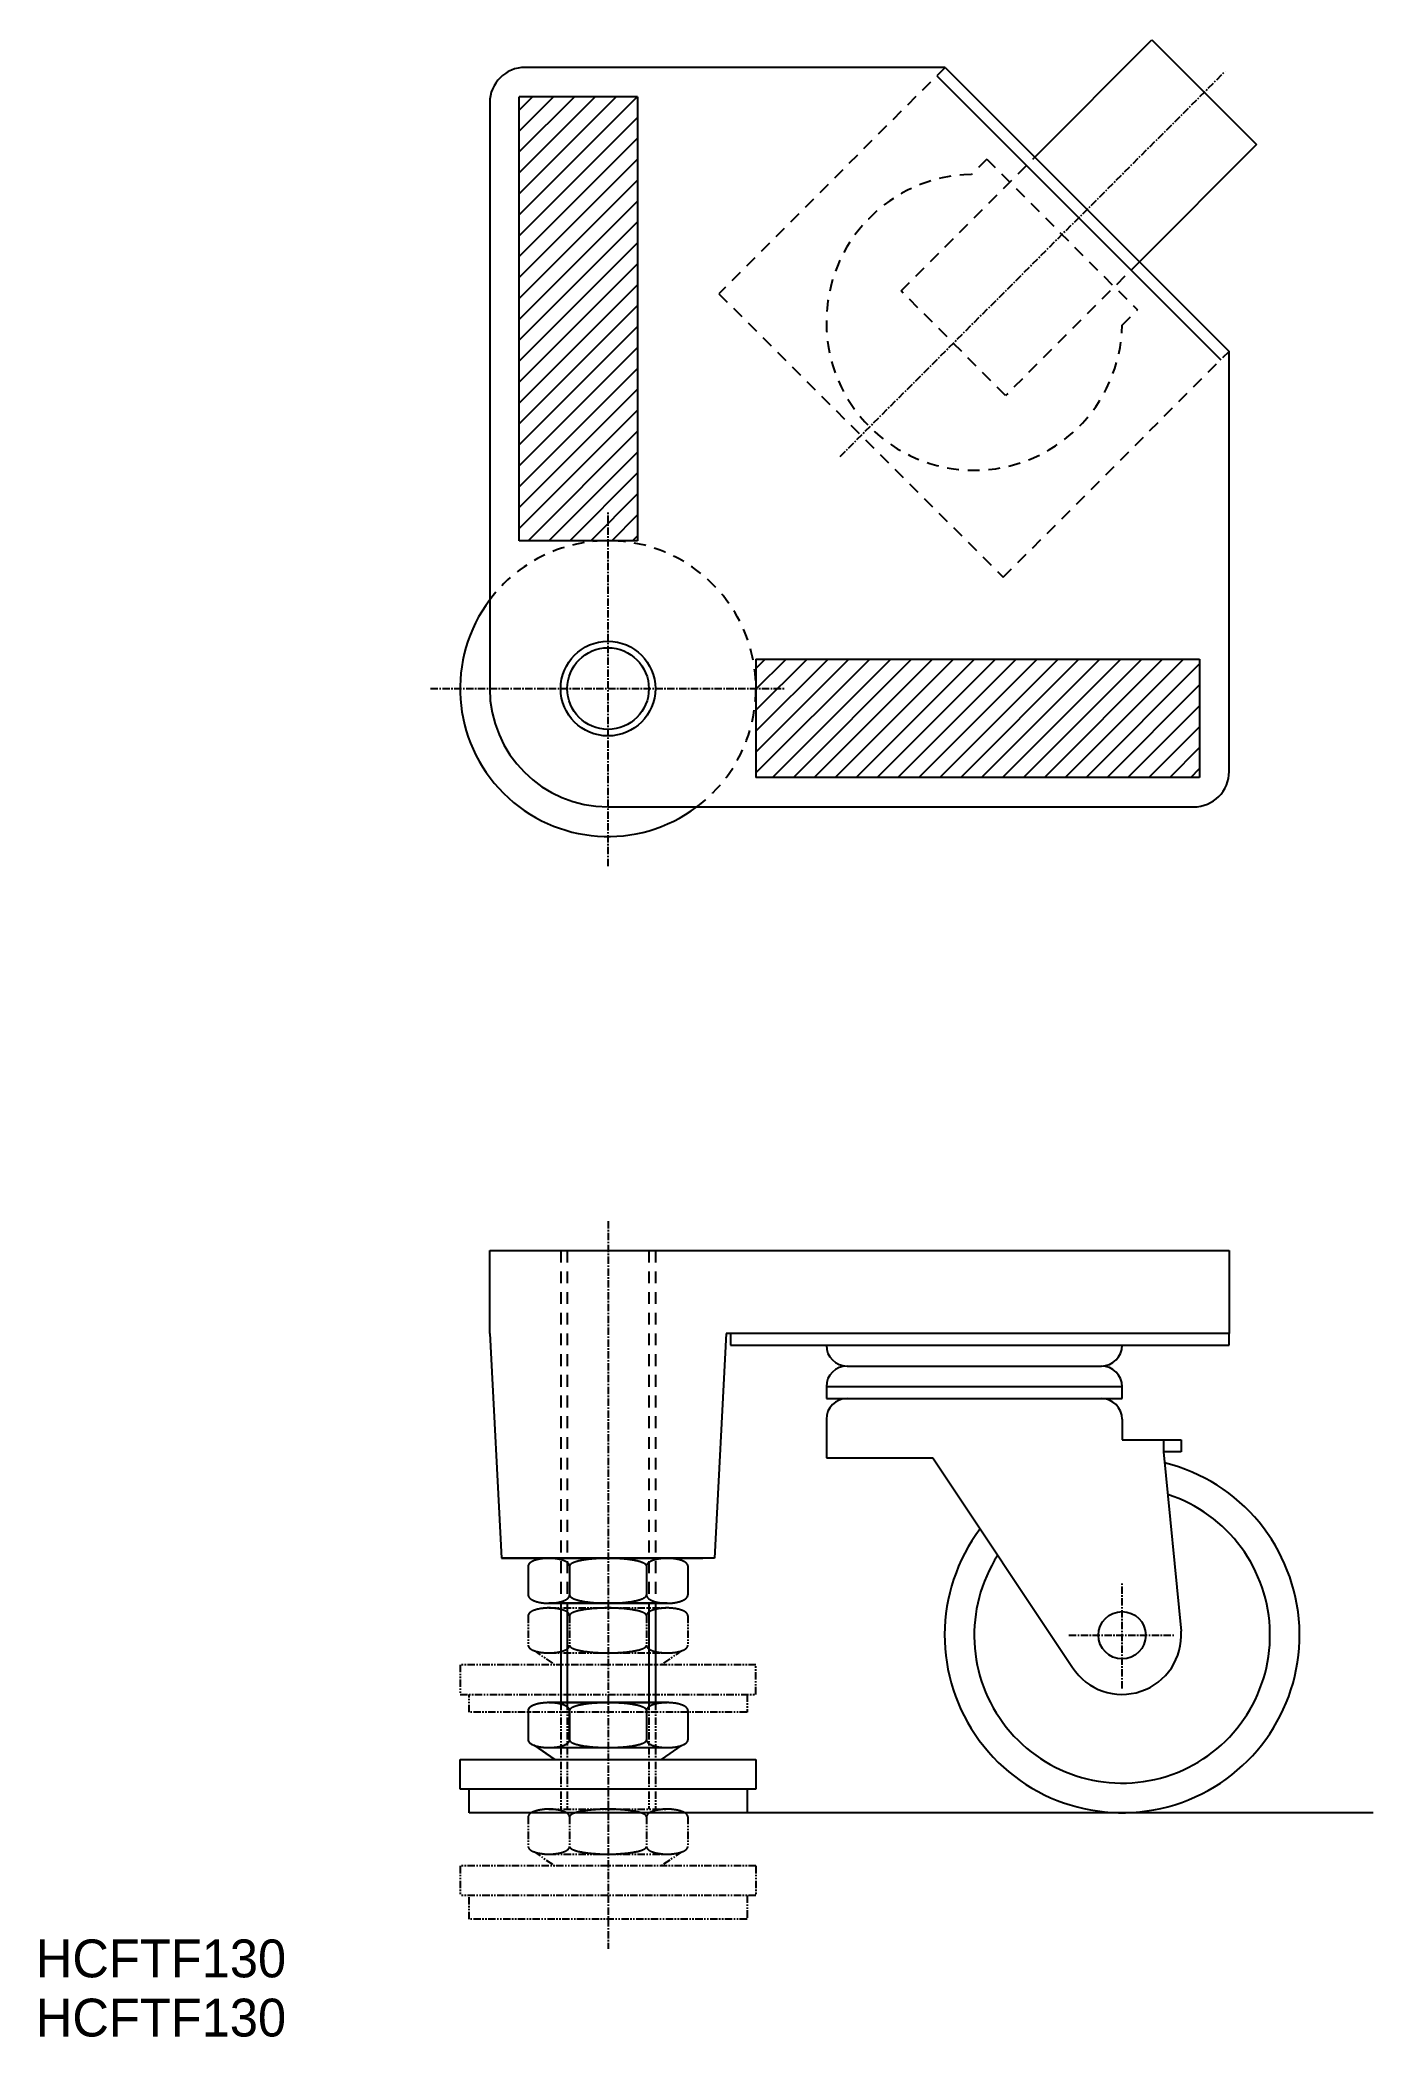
# Model space of a CAD drawing. Extents: x 1 to 226, y 0 to 337.
import ezdxf

# ---------------------------------------------------------------- set-up
doc = ezdxf.new("R2010")
doc.units = 0
for name, pattern in [('CENTER', [2, 1.25, -0.25, 0.25, -0.25]), ('DASHED', [3.5, 2, -1.5]), ('PHANTOM', [2.5, 1.25, -0.25, 0.25, -0.25, 0.25, -0.25])]:
    doc.linetypes.add(name, pattern=pattern)
doc.layers.get('0').update_dxf_attribs({"linetype": 'CONTINUOUS'})
doc.layers.add('CENTER', color=1, linetype='CENTER')

msp = doc.modelspace()

# ---------------------------------------------------------------- texts
at = {"color": 7, "linetype": 'CONTINUOUS'}
for p in [(0, 10), (0, 0)]:
    msp.add_text('HCFTF130', height=6.4, dxfattribs=at).set_placement(p)

# ---------------------------------------------------------------- linework, layer by layer
at = {"color": 7, "linetype": 'CONTINUOUS'}
for p, q in [((168.9, 317.67), (188.7, 337.47)), ((188.7, 337.47), (206.38, 319.79)), ((153.74, 332.83), (82.74, 332.83)), ((152.33, 331.41), (200.33, 283.41)), ((153.74, 332.83), (201.74, 284.83)), ((76.74, 326.83), (76.74, 227.83)), ((206.38, 319.79), (186.58, 299.99)), ((201.74, 213.83), (201.74, 284.83)), ((96.74, 207.83), (195.74, 207.83)), ((76.74, 118.83), (76.74, 132.83)), ((76.74, 132.83), (201.74, 132.83)), ((201.74, 132.83), (201.74, 118.83)), ((76.74, 118.83), (78.74, 80.83)), ((116.74, 118.83), (114.74, 80.83)), ((201.74, 118.83), (116.74, 118.83)), ((117.44, 118.83), (117.44, 116.83)), ((201.74, 116.83), (201.74, 118.83)), ((117.44, 116.83), (201.74, 116.83)), ((137.15, 113.33), (180.15, 113.33)), ((183.65, 109.83), (133.65, 109.83)), ((133.65, 109.83), (133.65, 107.83)), ((183.65, 107.83), (183.65, 109.83)), ((133.65, 107.83), (183.65, 107.83)), ((133.65, 104.33), (133.65, 97.83)), ((183.65, 104.33), (183.65, 100.83)), ((183.65, 100.83), (193.65, 100.83)), ((190.65, 100.83), (190.65, 98.83)), ((193.65, 98.83), (190.65, 98.83)), ((190.65, 98.83), (193.63, 68.53)), ((193.65, 100.83), (193.65, 98.83)), ((133.65, 97.83), (151.65, 97.83)), ((151.65, 97.83), (175.28, 62.36)), ((78.74, 80.83), (112.74, 80.83)), ((114.74, 80.83), (78.74, 80.83)), ((114.74, 80.83), (78.74, 80.83)), ((83.24, 79.53), (83.24, 74.63)), ((90.24, 79.53), (90.24, 74.63)), ((103.24, 79.53), (103.24, 74.63)), ((110.24, 79.53), (110.24, 74.63)), ((106.74, 73.23), (86.74, 73.23)), ((86.74, 73.23), (106.74, 73.23)), ((86.74, 73.23), (106.74, 73.23)), ((83.24, 55.13), (83.24, 50.13)), ((83.24, 55.13), (83.24, 50.13)), ((86.74, 56.43), (106.74, 56.43)), ((106.74, 56.43), (86.74, 56.43)), ((90.24, 55.13), (90.24, 50.13)), ((90.24, 50.13), (90.24, 55.13)), ((103.24, 55.13), (103.24, 50.13)), ((103.24, 55.13), (103.24, 50.13)), ((110.24, 55.13), (110.24, 50.13)), ((110.24, 55.13), (110.24, 50.13)), ((84.24, 49.22), (87.74, 46.83)), ((87.74, 46.83), (84.24, 49.22)), ((86.74, 48.83), (106.74, 48.83)), ((87.74, 48.83), (105.74, 48.83)), ((109.24, 49.22), (105.74, 46.83)), ((109.24, 49.22), (105.74, 46.83)), ((71.74, 41.83), (71.74, 46.83)), ((71.74, 46.83), (121.74, 46.83)), ((121.74, 46.83), (121.74, 41.83)), ((73.24, 41.83), (71.74, 41.83)), ((73.24, 37.83), (73.24, 41.83)), ((120.24, 41.83), (73.24, 41.83)), ((121.74, 41.83), (120.24, 41.83)), ((120.24, 41.83), (120.24, 37.83)), ((120.24, 37.83), (73.24, 37.83)), ((226.07, 37.83), (120.24, 37.83))]:
    msp.add_line(p, q, dxfattribs=at)
at = {"color": 3, "linetype": 'DASHED'}
for p, q in [((153.74, 332.83), (115.49, 294.58)), ((146.28, 295.04), (168.9, 317.67)), ((160.77, 317.31), (158.19, 314.73)), ((160.77, 317.31), (186.23, 291.86)), ((186.58, 299.99), (163.95, 277.36)), ((115.49, 294.58), (163.56, 246.64)), ((163.95, 277.36), (146.28, 295.04)), ((183.65, 289.28), (186.23, 291.86)), ((163.56, 246.64), (201.74, 284.83)), ((88.74, 132.83), (88.74, 73.23)), ((89.84, 132.83), (89.84, 73.23)), ((103.64, 132.83), (103.64, 73.23)), ((104.74, 132.83), (104.74, 73.23))]:
    msp.add_line(p, q, dxfattribs=at)
at = {"color": 3, "linetype": 'CONTINUOUS'}
for p, q in [((81.74, 252.83), (81.74, 327.83)), ((101.74, 327.83), (81.74, 327.83)), ((81.74, 325.6), (83.97, 327.83)), ((81.74, 322.06), (87.51, 327.83)), ((81.74, 318.53), (91.05, 327.83)), ((81.74, 314.99), (94.58, 327.83)), ((81.74, 311.45), (98.12, 327.83)), ((81.74, 307.92), (101.65, 327.83)), ((101.74, 327.83), (101.74, 252.83)), ((81.74, 304.38), (101.74, 324.38)), ((81.74, 300.85), (101.74, 320.85)), ((81.74, 297.31), (101.74, 317.31)), ((81.74, 293.78), (101.74, 313.78)), ((81.74, 290.24), (101.74, 310.24)), ((81.74, 286.71), (101.74, 306.71)), ((81.74, 283.17), (101.74, 303.17)), ((81.74, 279.63), (101.74, 299.63)), ((81.74, 276.1), (101.74, 296.1)), ((81.74, 272.56), (101.74, 292.56)), ((81.74, 269.03), (101.74, 289.03)), ((81.74, 265.49), (101.74, 285.49)), ((81.74, 261.96), (101.74, 281.96)), ((81.74, 258.42), (101.74, 278.42)), ((81.74, 254.89), (101.74, 274.89)), ((83.22, 252.83), (101.74, 271.35)), ((86.76, 252.83), (101.74, 267.81)), ((90.29, 252.83), (101.74, 264.28)), ((93.83, 252.83), (101.74, 260.74)), ((97.36, 252.83), (101.74, 257.21)), ((100.9, 252.83), (101.74, 253.67)), ((101.74, 252.83), (81.74, 252.83)), ((121.74, 232.83), (196.74, 232.83)), ((121.74, 232.83), (121.74, 212.83)), ((121.74, 231.25), (123.32, 232.83)), ((121.74, 227.71), (126.86, 232.83)), ((121.74, 224.18), (130.4, 232.83)), ((121.74, 220.64), (133.93, 232.83)), ((121.74, 217.1), (137.47, 232.83)), ((121.74, 213.57), (141, 232.83)), ((124.54, 212.83), (144.54, 232.83)), ((128.07, 212.83), (148.07, 232.83)), ((131.61, 212.83), (151.61, 232.83)), ((135.14, 212.83), (155.14, 232.83)), ((138.68, 212.83), (158.68, 232.83)), ((142.22, 212.83), (162.22, 232.83)), ((145.75, 212.83), (165.75, 232.83)), ((149.29, 212.83), (169.29, 232.83)), ((152.82, 212.83), (172.82, 232.83)), ((156.36, 212.83), (176.36, 232.83)), ((159.89, 212.83), (179.89, 232.83)), ((163.43, 212.83), (183.43, 232.83)), ((166.96, 212.83), (186.96, 232.83)), ((170.5, 212.83), (190.5, 232.83)), ((174.04, 212.83), (194.04, 232.83)), ((177.57, 212.83), (196.74, 232)), ((196.74, 232.83), (196.74, 212.83)), ((181.11, 212.83), (196.74, 228.46)), ((184.64, 212.83), (196.74, 224.93)), ((188.18, 212.83), (196.74, 221.39)), ((191.71, 212.83), (196.74, 217.86)), ((196.74, 212.83), (121.74, 212.83)), ((195.25, 212.83), (196.74, 214.32)), ((89.84, 73.23), (89.84, 56.43)), ((103.64, 73.23), (103.64, 56.43))]:
    msp.add_line(p, q, dxfattribs=at)
at = {"color": 1, "linetype": 'CENTER'}
for p, q in [((96.74, 197.83), (96.74, 257.83)), ((66.74, 227.83), (126.74, 227.83)), ((183.65, 58.83), (183.65, 76.83)), ((174.65, 67.83), (192.65, 67.83))]:
    msp.add_line(p, q, dxfattribs=at)
at = {"color": 3, "linetype": 'PHANTOM'}
for p, q in [((83.24, 71.13), (83.24, 66.13)), ((86.74, 72.43), (106.74, 72.43)), ((90.24, 71.13), (90.24, 66.13)), ((103.24, 71.13), (103.24, 66.13)), ((110.24, 71.13), (110.24, 66.13)), ((84.24, 65.22), (87.74, 62.83)), ((86.74, 64.83), (106.74, 64.83)), ((109.24, 65.22), (105.74, 62.83)), ((121.74, 62.83), (71.74, 62.83)), ((71.74, 62.83), (71.74, 57.83)), ((121.74, 57.83), (121.74, 62.83)), ((71.74, 57.83), (121.74, 57.83)), ((73.24, 54.83), (73.24, 57.83)), ((120.24, 57.83), (120.24, 54.83)), ((120.24, 54.83), (73.24, 54.83)), ((88.74, 56.43), (88.74, 38.42)), ((89.84, 56.43), (89.84, 38.42)), ((103.64, 56.43), (103.64, 38.42)), ((104.74, 56.43), (104.74, 38.42)), ((86.74, 38.42), (106.74, 38.42)), ((83.24, 37.13), (83.24, 32.13)), ((90.24, 37.13), (90.24, 32.13)), ((103.24, 37.13), (103.24, 32.13)), ((110.24, 37.13), (110.24, 32.13)), ((84.24, 31.22), (87.74, 28.83)), ((86.74, 30.83), (106.74, 30.83)), ((109.24, 31.22), (105.74, 28.83)), ((121.74, 28.83), (71.74, 28.83)), ((71.74, 28.83), (71.74, 23.83)), ((121.74, 28.83), (121.74, 23.83)), ((121.74, 23.83), (71.74, 23.83)), ((73.24, 19.83), (73.24, 23.83)), ((120.24, 23.83), (120.24, 19.83)), ((120.24, 19.83), (73.24, 19.83))]:
    msp.add_line(p, q, dxfattribs=at)
for p, q in [((88.74, 73.23), (88.74, 56.43)), ((104.74, 73.23), (104.74, 56.43))]:
    msp.add_line(p, q)
at = {"color": 7, "linetype": 'CONTINUOUS'}
for points in [[(90.24, 79.53, 0), (90.24, 79.56, 0), (90.24, 79.59, 0), (90.23, 79.62, 0), (90.22, 79.66, 0), (90.22, 79.69, 0), (90.2, 79.72, 0), (90.19, 79.75, 0), (90.17, 79.78, 0), (90.16, 79.81, 0), (90.14, 79.84, 0), (90.11, 79.88, 0), (90.09, 79.91, 0), (90.06, 79.94, 0), (90.04, 79.97, 0), (90.01, 80, 0), (89.98, 80.03, 0), (89.94, 80.06, 0), (89.91, 80.08, 0), (89.87, 80.11, 0), (89.83, 80.14, 0), (89.79, 80.17, 0), (89.74, 80.2, 0), (89.7, 80.22, 0), (89.65, 80.25, 0), (89.6, 80.28, 0), (89.55, 80.3, 0), (89.5, 80.33, 0), (89.45, 80.35, 0), (89.39, 80.38, 0), (89.33, 80.4, 0), (89.28, 80.43, 0), (89.22, 80.45, 0), (89.15, 80.47, 0), (89.09, 80.49, 0), (89.03, 80.51, 0), (88.96, 80.53, 0), (88.89, 80.55, 0), (88.83, 80.57, 0), (88.76, 80.59, 0), (88.69, 80.61, 0), (88.61, 80.63, 0), (88.54, 80.64, 0), (88.47, 80.66, 0), (88.39, 80.68, 0), (88.32, 80.69, 0), (88.24, 80.7, 0), (88.16, 80.72, 0), (88.08, 80.73, 0), (88, 80.74, 0), (87.92, 80.75, 0), (87.84, 80.76, 0), (87.76, 80.77, 0), (87.68, 80.78, 0), (87.59, 80.79, 0), (87.51, 80.8, 0), (87.42, 80.8, 0), (87.34, 80.81, 0), (87.26, 80.81, 0), (87.17, 80.82, 0), (87.08, 80.82, 0), (87, 80.83, 0), (86.91, 80.83, 0), (86.83, 80.83, 0), (86.74, 80.83, 0), (86.66, 80.83, 0), (86.57, 80.83, 0), (86.48, 80.83, 0), (86.4, 80.82, 0), (86.31, 80.82, 0), (86.23, 80.81, 0), (86.14, 80.81, 0), (86.06, 80.8, 0), (85.97, 80.8, 0), (85.89, 80.79, 0), (85.81, 80.78, 0), (85.73, 80.77, 0), (85.64, 80.76, 0), (85.56, 80.75, 0), (85.48, 80.74, 0), (85.4, 80.73, 0), (85.32, 80.72, 0), (85.25, 80.7, 0), (85.17, 80.69, 0), (85.09, 80.68, 0), (85.02, 80.66, 0), (84.94, 80.64, 0), (84.87, 80.63, 0), (84.8, 80.61, 0), (84.73, 80.59, 0), (84.66, 80.57, 0), (84.59, 80.55, 0), (84.52, 80.53, 0), (84.46, 80.51, 0), (84.39, 80.49, 0), (84.33, 80.47, 0), (84.27, 80.45, 0), (84.21, 80.43, 0), (84.15, 80.4, 0), (84.09, 80.38, 0), (84.04, 80.35, 0), (83.98, 80.33, 0), (83.93, 80.3, 0), (83.88, 80.28, 0), (83.83, 80.25, 0), (83.78, 80.22, 0), (83.74, 80.2, 0), (83.7, 80.17, 0), (83.65, 80.14, 0), (83.62, 80.11, 0), (83.58, 80.08, 0), (83.54, 80.06, 0), (83.51, 80.03, 0), (83.48, 80, 0), (83.45, 79.97, 0), (83.42, 79.94, 0), (83.39, 79.91, 0), (83.37, 79.88, 0), (83.35, 79.84, 0), (83.33, 79.81, 0), (83.31, 79.78, 0), (83.29, 79.75, 0), (83.28, 79.72, 0), (83.27, 79.69, 0), (83.26, 79.66, 0), (83.25, 79.62, 0), (83.25, 79.59, 0), (83.24, 79.56, 0), (83.24, 79.53, 0)], [(103.24, 79.53, 0), (103.24, 79.56, 0), (103.23, 79.59, 0), (103.22, 79.62, 0), (103.21, 79.66, 0), (103.19, 79.69, 0), (103.17, 79.72, 0), (103.15, 79.75, 0), (103.12, 79.78, 0), (103.08, 79.81, 0), (103.05, 79.84, 0), (103.01, 79.88, 0), (102.96, 79.91, 0), (102.91, 79.94, 0), (102.86, 79.97, 0), (102.81, 80, 0), (102.75, 80.03, 0), (102.68, 80.06, 0), (102.62, 80.08, 0), (102.55, 80.11, 0), (102.47, 80.14, 0), (102.4, 80.17, 0), (102.32, 80.2, 0), (102.23, 80.22, 0), (102.15, 80.25, 0), (102.06, 80.28, 0), (101.96, 80.3, 0), (101.87, 80.33, 0), (101.77, 80.35, 0), (101.66, 80.38, 0), (101.56, 80.4, 0), (101.45, 80.43, 0), (101.34, 80.45, 0), (101.22, 80.47, 0), (101.11, 80.49, 0), (100.99, 80.51, 0), (100.86, 80.53, 0), (100.74, 80.55, 0), (100.61, 80.57, 0), (100.48, 80.59, 0), (100.35, 80.61, 0), (100.22, 80.63, 0), (100.08, 80.64, 0), (99.95, 80.66, 0), (99.81, 80.68, 0), (99.66, 80.69, 0), (99.52, 80.7, 0), (99.38, 80.72, 0), (99.23, 80.73, 0), (99.08, 80.74, 0), (98.93, 80.75, 0), (98.78, 80.76, 0), (98.63, 80.77, 0), (98.48, 80.78, 0), (98.32, 80.79, 0), (98.17, 80.8, 0), (98.01, 80.8, 0), (97.85, 80.81, 0), (97.7, 80.81, 0), (97.54, 80.82, 0), (97.38, 80.82, 0), (97.22, 80.83, 0), (97.06, 80.83, 0), (96.9, 80.83, 0), (96.74, 80.83, 0), (96.58, 80.83, 0), (96.42, 80.83, 0), (96.26, 80.83, 0), (96.1, 80.82, 0), (95.95, 80.82, 0), (95.79, 80.81, 0), (95.63, 80.81, 0), (95.47, 80.8, 0), (95.32, 80.8, 0), (95.16, 80.79, 0), (95.01, 80.78, 0), (94.85, 80.77, 0), (94.7, 80.76, 0), (94.55, 80.75, 0), (94.4, 80.74, 0), (94.25, 80.73, 0), (94.11, 80.72, 0), (93.96, 80.7, 0), (93.82, 80.69, 0), (93.68, 80.68, 0), (93.54, 80.66, 0), (93.4, 80.64, 0), (93.26, 80.63, 0), (93.13, 80.61, 0), (93, 80.59, 0), (92.87, 80.57, 0), (92.74, 80.55, 0), (92.62, 80.53, 0), (92.5, 80.51, 0), (92.38, 80.49, 0), (92.26, 80.47, 0), (92.15, 80.45, 0), (92.03, 80.43, 0), (91.93, 80.4, 0), (91.82, 80.38, 0), (91.72, 80.35, 0), (91.62, 80.33, 0), (91.52, 80.3, 0), (91.43, 80.28, 0), (91.34, 80.25, 0), (91.25, 80.22, 0), (91.17, 80.2, 0), (91.09, 80.17, 0), (91.01, 80.14, 0), (90.94, 80.11, 0), (90.87, 80.08, 0), (90.8, 80.06, 0), (90.74, 80.03, 0), (90.68, 80, 0), (90.62, 79.97, 0), (90.57, 79.94, 0), (90.52, 79.91, 0), (90.48, 79.88, 0), (90.44, 79.84, 0), (90.4, 79.81, 0), (90.37, 79.78, 0), (90.34, 79.75, 0), (90.31, 79.72, 0), (90.29, 79.69, 0), (90.27, 79.66, 0), (90.26, 79.62, 0), (90.25, 79.59, 0), (90.24, 79.56, 0), (90.24, 79.53, 0)], [(110.24, 79.53, 0), (110.24, 79.56, 0), (110.24, 79.59, 0), (110.23, 79.62, 0), (110.22, 79.66, 0), (110.22, 79.69, 0), (110.2, 79.72, 0), (110.19, 79.75, 0), (110.17, 79.78, 0), (110.16, 79.81, 0), (110.14, 79.84, 0), (110.11, 79.88, 0), (110.09, 79.91, 0), (110.06, 79.94, 0), (110.04, 79.97, 0), (110.01, 80, 0), (109.97, 80.03, 0), (109.94, 80.06, 0), (109.91, 80.08, 0), (109.87, 80.11, 0), (109.83, 80.14, 0), (109.79, 80.17, 0), (109.74, 80.2, 0), (109.7, 80.22, 0), (109.65, 80.25, 0), (109.6, 80.28, 0), (109.55, 80.3, 0), (109.5, 80.33, 0), (109.45, 80.35, 0), (109.39, 80.38, 0), (109.33, 80.4, 0), (109.28, 80.43, 0), (109.22, 80.45, 0), (109.16, 80.47, 0), (109.09, 80.49, 0), (109.03, 80.51, 0), (108.96, 80.53, 0), (108.89, 80.55, 0), (108.83, 80.57, 0), (108.76, 80.59, 0), (108.69, 80.61, 0), (108.61, 80.63, 0), (108.54, 80.64, 0), (108.47, 80.66, 0), (108.39, 80.68, 0), (108.31, 80.69, 0), (108.24, 80.7, 0), (108.16, 80.72, 0), (108.08, 80.73, 0), (108, 80.74, 0), (107.92, 80.75, 0), (107.84, 80.76, 0), (107.76, 80.77, 0), (107.67, 80.78, 0), (107.59, 80.79, 0), (107.51, 80.8, 0), (107.42, 80.8, 0), (107.34, 80.81, 0), (107.25, 80.81, 0), (107.17, 80.82, 0), (107.08, 80.82, 0), (107, 80.83, 0), (106.91, 80.83, 0), (106.83, 80.83, 0), (106.74, 80.83, 0), (106.66, 80.83, 0), (106.57, 80.83, 0), (106.48, 80.83, 0), (106.4, 80.82, 0), (106.31, 80.82, 0), (106.23, 80.81, 0), (106.14, 80.81, 0), (106.06, 80.8, 0), (105.97, 80.8, 0), (105.89, 80.79, 0), (105.81, 80.78, 0), (105.73, 80.77, 0), (105.64, 80.76, 0), (105.56, 80.75, 0), (105.48, 80.74, 0), (105.4, 80.73, 0), (105.32, 80.72, 0), (105.25, 80.7, 0), (105.17, 80.69, 0), (105.09, 80.68, 0), (105.02, 80.66, 0), (104.94, 80.64, 0), (104.87, 80.63, 0), (104.8, 80.61, 0), (104.73, 80.59, 0), (104.66, 80.57, 0), (104.59, 80.55, 0), (104.52, 80.53, 0), (104.45, 80.51, 0), (104.39, 80.49, 0), (104.33, 80.47, 0), (104.27, 80.45, 0), (104.21, 80.43, 0), (104.15, 80.4, 0), (104.09, 80.38, 0), (104.04, 80.35, 0), (103.98, 80.33, 0), (103.93, 80.3, 0), (103.88, 80.28, 0), (103.83, 80.25, 0), (103.78, 80.22, 0), (103.74, 80.2, 0), (103.7, 80.17, 0), (103.66, 80.14, 0), (103.61, 80.11, 0), (103.58, 80.08, 0), (103.54, 80.06, 0), (103.51, 80.03, 0), (103.48, 80, 0), (103.45, 79.97, 0), (103.42, 79.94, 0), (103.39, 79.91, 0), (103.37, 79.88, 0), (103.35, 79.84, 0), (103.33, 79.81, 0), (103.31, 79.78, 0), (103.29, 79.75, 0), (103.28, 79.72, 0), (103.27, 79.69, 0), (103.26, 79.66, 0), (103.25, 79.62, 0), (103.25, 79.59, 0), (103.24, 79.56, 0), (103.24, 79.53, 0)], [(83.24, 74.63, 0), (83.24, 74.59, 0), (83.25, 74.56, 0), (83.25, 74.53, 0), (83.26, 74.49, 0), (83.27, 74.46, 0), (83.28, 74.42, 0), (83.29, 74.39, 0), (83.31, 74.36, 0), (83.33, 74.32, 0), (83.35, 74.29, 0), (83.37, 74.26, 0), (83.39, 74.22, 0), (83.42, 74.19, 0), (83.45, 74.16, 0), (83.48, 74.13, 0), (83.51, 74.09, 0), (83.54, 74.06, 0), (83.58, 74.03, 0), (83.62, 74, 0), (83.65, 73.97, 0), (83.7, 73.94, 0), (83.74, 73.91, 0), (83.78, 73.88, 0), (83.83, 73.85, 0), (83.88, 73.82, 0), (83.93, 73.8, 0), (83.98, 73.77, 0), (84.04, 73.74, 0), (84.09, 73.71, 0), (84.15, 73.69, 0), (84.21, 73.66, 0), (84.27, 73.64, 0), (84.33, 73.62, 0), (84.39, 73.59, 0), (84.46, 73.57, 0), (84.52, 73.55, 0), (84.59, 73.53, 0), (84.66, 73.5, 0), (84.73, 73.48, 0), (84.8, 73.47, 0), (84.87, 73.45, 0), (84.94, 73.43, 0), (85.02, 73.41, 0), (85.09, 73.39, 0), (85.17, 73.38, 0), (85.25, 73.36, 0), (85.32, 73.35, 0), (85.4, 73.34, 0), (85.48, 73.32, 0), (85.56, 73.31, 0), (85.64, 73.3, 0), (85.73, 73.29, 0), (85.81, 73.28, 0), (85.89, 73.27, 0), (85.97, 73.26, 0), (86.06, 73.26, 0), (86.14, 73.25, 0), (86.23, 73.24, 0), (86.31, 73.24, 0), (86.4, 73.24, 0), (86.48, 73.23, 0), (86.57, 73.23, 0), (86.66, 73.23, 0), (86.74, 73.23, 0), (86.83, 73.23, 0), (86.91, 73.23, 0), (87, 73.23, 0), (87.08, 73.24, 0), (87.17, 73.24, 0), (87.26, 73.24, 0), (87.34, 73.25, 0), (87.42, 73.26, 0), (87.51, 73.26, 0), (87.59, 73.27, 0), (87.68, 73.28, 0), (87.76, 73.29, 0), (87.84, 73.3, 0), (87.92, 73.31, 0), (88, 73.32, 0), (88.08, 73.34, 0), (88.16, 73.35, 0), (88.24, 73.36, 0), (88.32, 73.38, 0), (88.39, 73.39, 0), (88.47, 73.41, 0), (88.54, 73.43, 0), (88.61, 73.45, 0), (88.69, 73.47, 0), (88.76, 73.48, 0), (88.83, 73.5, 0), (88.89, 73.53, 0), (88.96, 73.55, 0), (89.03, 73.57, 0), (89.09, 73.59, 0), (89.15, 73.62, 0), (89.22, 73.64, 0), (89.28, 73.66, 0), (89.33, 73.69, 0), (89.39, 73.71, 0), (89.45, 73.74, 0), (89.5, 73.77, 0), (89.55, 73.8, 0), (89.6, 73.82, 0), (89.65, 73.85, 0), (89.7, 73.88, 0), (89.74, 73.91, 0), (89.79, 73.94, 0), (89.83, 73.97, 0), (89.87, 74, 0), (89.91, 74.03, 0), (89.94, 74.06, 0), (89.98, 74.09, 0), (90.01, 74.13, 0), (90.04, 74.16, 0), (90.06, 74.19, 0), (90.09, 74.22, 0), (90.11, 74.26, 0), (90.14, 74.29, 0), (90.16, 74.32, 0), (90.17, 74.36, 0), (90.19, 74.39, 0), (90.2, 74.42, 0), (90.22, 74.46, 0), (90.22, 74.49, 0), (90.23, 74.53, 0), (90.24, 74.56, 0), (90.24, 74.59, 0), (90.24, 74.63, 0)], [(90.24, 74.63, 0), (90.24, 74.59, 0), (90.25, 74.56, 0), (90.26, 74.53, 0), (90.27, 74.49, 0), (90.29, 74.46, 0), (90.31, 74.42, 0), (90.34, 74.39, 0), (90.37, 74.36, 0), (90.4, 74.32, 0), (90.44, 74.29, 0), (90.48, 74.26, 0), (90.52, 74.22, 0), (90.57, 74.19, 0), (90.62, 74.16, 0), (90.68, 74.13, 0), (90.74, 74.09, 0), (90.8, 74.06, 0), (90.87, 74.03, 0), (90.94, 74, 0), (91.01, 73.97, 0), (91.09, 73.94, 0), (91.17, 73.91, 0), (91.25, 73.88, 0), (91.34, 73.85, 0), (91.43, 73.82, 0), (91.52, 73.8, 0), (91.62, 73.77, 0), (91.72, 73.74, 0), (91.82, 73.71, 0), (91.93, 73.69, 0), (92.03, 73.66, 0), (92.15, 73.64, 0), (92.26, 73.62, 0), (92.38, 73.59, 0), (92.5, 73.57, 0), (92.62, 73.55, 0), (92.74, 73.53, 0), (92.87, 73.5, 0), (93, 73.48, 0), (93.13, 73.47, 0), (93.26, 73.45, 0), (93.4, 73.43, 0), (93.54, 73.41, 0), (93.68, 73.39, 0), (93.82, 73.38, 0), (93.96, 73.36, 0), (94.11, 73.35, 0), (94.25, 73.34, 0), (94.4, 73.32, 0), (94.55, 73.31, 0), (94.7, 73.3, 0), (94.85, 73.29, 0), (95.01, 73.28, 0), (95.16, 73.27, 0), (95.32, 73.26, 0), (95.47, 73.26, 0), (95.63, 73.25, 0), (95.79, 73.24, 0), (95.95, 73.24, 0), (96.1, 73.24, 0), (96.26, 73.23, 0), (96.42, 73.23, 0), (96.58, 73.23, 0), (96.74, 73.23, 0), (96.9, 73.23, 0), (97.06, 73.23, 0), (97.22, 73.23, 0), (97.38, 73.24, 0), (97.54, 73.24, 0), (97.7, 73.24, 0), (97.85, 73.25, 0), (98.01, 73.26, 0), (98.17, 73.26, 0), (98.32, 73.27, 0), (98.48, 73.28, 0), (98.63, 73.29, 0), (98.78, 73.3, 0), (98.93, 73.31, 0), (99.08, 73.32, 0), (99.23, 73.34, 0), (99.38, 73.35, 0), (99.52, 73.36, 0), (99.66, 73.38, 0), (99.81, 73.39, 0), (99.95, 73.41, 0), (100.08, 73.43, 0), (100.22, 73.45, 0), (100.35, 73.47, 0), (100.48, 73.48, 0), (100.61, 73.5, 0), (100.74, 73.53, 0), (100.86, 73.55, 0), (100.99, 73.57, 0), (101.11, 73.59, 0), (101.22, 73.62, 0), (101.34, 73.64, 0), (101.45, 73.66, 0), (101.56, 73.69, 0), (101.66, 73.71, 0), (101.77, 73.74, 0), (101.87, 73.77, 0), (101.96, 73.8, 0), (102.06, 73.82, 0), (102.15, 73.85, 0), (102.23, 73.88, 0), (102.32, 73.91, 0), (102.4, 73.94, 0), (102.47, 73.97, 0), (102.55, 74, 0), (102.62, 74.03, 0), (102.68, 74.06, 0), (102.75, 74.09, 0), (102.81, 74.13, 0), (102.86, 74.16, 0), (102.91, 74.19, 0), (102.96, 74.22, 0), (103.01, 74.26, 0), (103.05, 74.29, 0), (103.08, 74.32, 0), (103.12, 74.36, 0), (103.15, 74.39, 0), (103.17, 74.42, 0), (103.19, 74.46, 0), (103.21, 74.49, 0), (103.22, 74.53, 0), (103.23, 74.56, 0), (103.24, 74.59, 0), (103.24, 74.63, 0)], [(103.24, 74.63, 0), (103.24, 74.59, 0), (103.25, 74.56, 0), (103.25, 74.53, 0), (103.26, 74.49, 0), (103.27, 74.46, 0), (103.28, 74.42, 0), (103.29, 74.39, 0), (103.31, 74.36, 0), (103.33, 74.32, 0), (103.35, 74.29, 0), (103.37, 74.26, 0), (103.39, 74.22, 0), (103.42, 74.19, 0), (103.45, 74.16, 0), (103.48, 74.13, 0), (103.51, 74.09, 0), (103.54, 74.06, 0), (103.58, 74.03, 0), (103.61, 74, 0), (103.66, 73.97, 0), (103.7, 73.94, 0), (103.74, 73.91, 0), (103.78, 73.88, 0), (103.83, 73.85, 0), (103.88, 73.82, 0), (103.93, 73.8, 0), (103.98, 73.77, 0), (104.04, 73.74, 0), (104.09, 73.71, 0), (104.15, 73.69, 0), (104.21, 73.66, 0), (104.27, 73.64, 0), (104.33, 73.62, 0), (104.39, 73.59, 0), (104.45, 73.57, 0), (104.52, 73.55, 0), (104.59, 73.53, 0), (104.66, 73.5, 0), (104.73, 73.48, 0), (104.8, 73.47, 0), (104.87, 73.45, 0), (104.94, 73.43, 0), (105.02, 73.41, 0), (105.09, 73.39, 0), (105.17, 73.38, 0), (105.25, 73.36, 0), (105.32, 73.35, 0), (105.4, 73.34, 0), (105.48, 73.32, 0), (105.56, 73.31, 0), (105.64, 73.3, 0), (105.73, 73.29, 0), (105.81, 73.28, 0), (105.89, 73.27, 0), (105.97, 73.26, 0), (106.06, 73.26, 0), (106.14, 73.25, 0), (106.23, 73.24, 0), (106.31, 73.24, 0), (106.4, 73.24, 0), (106.48, 73.23, 0), (106.57, 73.23, 0), (106.66, 73.23, 0), (106.74, 73.23, 0), (106.83, 73.23, 0), (106.91, 73.23, 0), (107, 73.23, 0), (107.08, 73.24, 0), (107.17, 73.24, 0), (107.25, 73.24, 0), (107.34, 73.25, 0), (107.42, 73.26, 0), (107.51, 73.26, 0), (107.59, 73.27, 0), (107.67, 73.28, 0), (107.76, 73.29, 0), (107.84, 73.3, 0), (107.92, 73.31, 0), (108, 73.32, 0), (108.08, 73.34, 0), (108.16, 73.35, 0), (108.24, 73.36, 0), (108.31, 73.38, 0), (108.39, 73.39, 0), (108.47, 73.41, 0), (108.54, 73.43, 0), (108.61, 73.45, 0), (108.69, 73.47, 0), (108.76, 73.48, 0), (108.83, 73.5, 0), (108.89, 73.53, 0), (108.96, 73.55, 0), (109.03, 73.57, 0), (109.09, 73.59, 0), (109.16, 73.62, 0), (109.22, 73.64, 0), (109.28, 73.66, 0), (109.33, 73.69, 0), (109.39, 73.71, 0), (109.45, 73.74, 0), (109.5, 73.77, 0), (109.55, 73.8, 0), (109.6, 73.82, 0), (109.65, 73.85, 0), (109.7, 73.88, 0), (109.74, 73.91, 0), (109.79, 73.94, 0), (109.83, 73.97, 0), (109.87, 74, 0), (109.91, 74.03, 0), (109.94, 74.06, 0), (109.97, 74.09, 0), (110.01, 74.13, 0), (110.04, 74.16, 0), (110.06, 74.19, 0), (110.09, 74.22, 0), (110.11, 74.26, 0), (110.14, 74.29, 0), (110.16, 74.32, 0), (110.17, 74.36, 0), (110.19, 74.39, 0), (110.2, 74.42, 0), (110.22, 74.46, 0), (110.22, 74.49, 0), (110.23, 74.53, 0), (110.24, 74.56, 0), (110.24, 74.59, 0), (110.24, 74.63, 0)], [(90.24, 55.13, 0), (90.24, 55.16, 0), (90.24, 55.19, 0), (90.23, 55.22, 0), (90.22, 55.26, 0), (90.22, 55.29, 0), (90.2, 55.32, 0), (90.19, 55.35, 0), (90.17, 55.38, 0), (90.16, 55.41, 0), (90.14, 55.45, 0), (90.11, 55.48, 0), (90.09, 55.51, 0), (90.06, 55.54, 0), (90.04, 55.57, 0), (90.01, 55.6, 0), (89.98, 55.63, 0), (89.94, 55.66, 0), (89.91, 55.68, 0), (89.87, 55.71, 0), (89.83, 55.74, 0), (89.79, 55.77, 0), (89.74, 55.8, 0), (89.7, 55.82, 0), (89.65, 55.85, 0), (89.6, 55.88, 0), (89.55, 55.9, 0), (89.5, 55.93, 0), (89.45, 55.95, 0), (89.39, 55.98, 0), (89.33, 56, 0), (89.28, 56.03, 0), (89.22, 56.05, 0), (89.15, 56.07, 0), (89.09, 56.09, 0), (89.03, 56.11, 0), (88.96, 56.13, 0), (88.89, 56.15, 0), (88.83, 56.17, 0), (88.76, 56.19, 0), (88.69, 56.21, 0), (88.61, 56.23, 0), (88.54, 56.24, 0), (88.47, 56.26, 0), (88.39, 56.28, 0), (88.32, 56.29, 0), (88.24, 56.3, 0), (88.16, 56.32, 0), (88.08, 56.33, 0), (88, 56.34, 0), (87.92, 56.35, 0), (87.84, 56.36, 0), (87.76, 56.37, 0), (87.68, 56.38, 0), (87.59, 56.39, 0), (87.51, 56.4, 0), (87.42, 56.4, 0), (87.34, 56.41, 0), (87.26, 56.41, 0), (87.17, 56.42, 0), (87.08, 56.42, 0), (87, 56.43, 0), (86.91, 56.43, 0), (86.83, 56.43, 0), (86.74, 56.43, 0), (86.66, 56.43, 0), (86.57, 56.43, 0), (86.48, 56.43, 0), (86.4, 56.42, 0), (86.31, 56.42, 0), (86.23, 56.41, 0), (86.14, 56.41, 0), (86.06, 56.4, 0), (85.97, 56.4, 0), (85.89, 56.39, 0), (85.81, 56.38, 0), (85.73, 56.37, 0), (85.64, 56.36, 0), (85.56, 56.35, 0), (85.48, 56.34, 0), (85.4, 56.33, 0), (85.32, 56.32, 0), (85.25, 56.3, 0), (85.17, 56.29, 0), (85.09, 56.28, 0), (85.02, 56.26, 0), (84.94, 56.24, 0), (84.87, 56.23, 0), (84.8, 56.21, 0), (84.73, 56.19, 0), (84.66, 56.17, 0), (84.59, 56.15, 0), (84.52, 56.13, 0), (84.46, 56.11, 0), (84.39, 56.09, 0), (84.33, 56.07, 0), (84.27, 56.05, 0), (84.21, 56.03, 0), (84.15, 56, 0), (84.09, 55.98, 0), (84.04, 55.95, 0), (83.98, 55.93, 0), (83.93, 55.9, 0), (83.88, 55.88, 0), (83.83, 55.85, 0), (83.78, 55.82, 0), (83.74, 55.8, 0), (83.7, 55.77, 0), (83.65, 55.74, 0), (83.62, 55.71, 0), (83.58, 55.68, 0), (83.54, 55.66, 0), (83.51, 55.63, 0), (83.48, 55.6, 0), (83.45, 55.57, 0), (83.42, 55.54, 0), (83.39, 55.51, 0), (83.37, 55.48, 0), (83.35, 55.45, 0), (83.33, 55.41, 0), (83.31, 55.38, 0), (83.29, 55.35, 0), (83.28, 55.32, 0), (83.27, 55.29, 0), (83.26, 55.26, 0), (83.25, 55.22, 0), (83.25, 55.19, 0), (83.24, 55.16, 0), (83.24, 55.13, 0)], [(86.74, 56.43, 0), (86.7, 56.43, 0), (86.66, 56.43, 0), (86.61, 56.43, 0), (86.57, 56.43, 0), (86.53, 56.43, 0), (86.48, 56.43, 0), (86.44, 56.42, 0), (86.4, 56.42, 0), (86.36, 56.42, 0), (86.31, 56.42, 0), (86.27, 56.42, 0), (86.23, 56.41, 0), (86.19, 56.41, 0), (86.14, 56.41, 0), (86.1, 56.41, 0), (86.06, 56.4, 0), (86.02, 56.4, 0), (85.97, 56.4, 0), (85.93, 56.39, 0), (85.89, 56.39, 0), (85.85, 56.39, 0), (85.81, 56.38, 0), (85.77, 56.38, 0), (85.73, 56.37, 0), (85.68, 56.37, 0), (85.64, 56.36, 0), (85.6, 56.36, 0), (85.56, 56.35, 0), (85.52, 56.35, 0), (85.48, 56.34, 0), (85.44, 56.34, 0), (85.4, 56.33, 0), (85.36, 56.32, 0), (85.32, 56.32, 0), (85.28, 56.31, 0), (85.25, 56.3, 0), (85.21, 56.3, 0), (85.17, 56.29, 0), (85.13, 56.28, 0), (85.09, 56.28, 0), (85.05, 56.27, 0), (85.02, 56.26, 0), (84.98, 56.25, 0), (84.94, 56.24, 0), (84.91, 56.24, 0), (84.87, 56.23, 0), (84.83, 56.22, 0), (84.8, 56.21, 0), (84.76, 56.2, 0), (84.73, 56.19, 0), (84.69, 56.18, 0), (84.66, 56.17, 0), (84.62, 56.16, 0), (84.59, 56.15, 0), (84.55, 56.14, 0), (84.52, 56.13, 0), (84.49, 56.12, 0), (84.46, 56.11, 0), (84.42, 56.1, 0), (84.39, 56.09, 0), (84.36, 56.08, 0), (84.33, 56.07, 0), (84.3, 56.06, 0), (84.27, 56.05, 0), (84.24, 56.04, 0), (84.21, 56.03, 0), (84.18, 56.01, 0), (84.15, 56, 0), (84.12, 55.99, 0), (84.09, 55.98, 0), (84.06, 55.97, 0), (84.04, 55.95, 0), (84.01, 55.94, 0), (83.98, 55.93, 0), (83.96, 55.92, 0), (83.93, 55.9, 0), (83.91, 55.89, 0), (83.88, 55.88, 0), (83.86, 55.86, 0), (83.83, 55.85, 0), (83.81, 55.84, 0), (83.78, 55.82, 0), (83.76, 55.81, 0), (83.74, 55.8, 0), (83.72, 55.78, 0), (83.7, 55.77, 0), (83.68, 55.76, 0), (83.65, 55.74, 0), (83.63, 55.73, 0), (83.62, 55.71, 0), (83.6, 55.7, 0), (83.58, 55.68, 0), (83.56, 55.67, 0), (83.54, 55.66, 0), (83.52, 55.64, 0), (83.51, 55.63, 0), (83.49, 55.61, 0), (83.48, 55.6, 0), (83.46, 55.58, 0), (83.45, 55.57, 0), (83.43, 55.55, 0), (83.42, 55.54, 0), (83.41, 55.52, 0), (83.39, 55.51, 0), (83.38, 55.49, 0), (83.37, 55.48, 0), (83.36, 55.46, 0), (83.35, 55.45, 0), (83.34, 55.43, 0), (83.33, 55.41, 0), (83.32, 55.4, 0), (83.31, 55.38, 0), (83.3, 55.37, 0), (83.29, 55.35, 0), (83.29, 55.34, 0), (83.28, 55.32, 0), (83.27, 55.3, 0), (83.27, 55.29, 0), (83.26, 55.27, 0), (83.26, 55.26, 0), (83.25, 55.24, 0), (83.25, 55.22, 0), (83.25, 55.21, 0), (83.25, 55.19, 0), (83.24, 55.18, 0), (83.24, 55.16, 0), (83.24, 55.15, 0), (83.24, 55.13, 0)], [(90.24, 55.13, 0), (90.24, 55.16, 0), (90.24, 55.19, 0), (90.23, 55.22, 0), (90.23, 55.25, 0), (90.22, 55.28, 0), (90.21, 55.31, 0), (90.2, 55.34, 0), (90.18, 55.36, 0), (90.17, 55.39, 0), (90.15, 55.42, 0), (90.13, 55.45, 0), (90.11, 55.48, 0), (90.09, 55.51, 0), (90.07, 55.54, 0), (90.04, 55.56, 0), (90.01, 55.59, 0), (89.98, 55.62, 0), (89.95, 55.65, 0), (89.92, 55.67, 0), (89.89, 55.7, 0), (89.85, 55.73, 0), (89.81, 55.75, 0), (89.77, 55.78, 0), (89.73, 55.8, 0), (89.69, 55.83, 0), (89.65, 55.85, 0), (89.6, 55.88, 0), (89.56, 55.9, 0), (89.51, 55.93, 0), (89.46, 55.95, 0), (89.41, 55.97, 0), (89.36, 55.99, 0), (89.3, 56.02, 0), (89.25, 56.04, 0), (89.19, 56.06, 0), (89.13, 56.08, 0), (89.08, 56.1, 0), (89.02, 56.12, 0), (88.95, 56.14, 0), (88.89, 56.15, 0), (88.83, 56.17, 0), (88.76, 56.19, 0), (88.7, 56.21, 0), (88.63, 56.22, 0), (88.57, 56.24, 0), (88.5, 56.25, 0), (88.43, 56.27, 0), (88.36, 56.28, 0), (88.29, 56.3, 0), (88.22, 56.31, 0), (88.14, 56.32, 0), (88.07, 56.33, 0), (88, 56.34, 0), (87.92, 56.35, 0), (87.85, 56.36, 0), (87.77, 56.37, 0), (87.69, 56.38, 0), (87.62, 56.39, 0), (87.54, 56.39, 0), (87.46, 56.4, 0), (87.38, 56.41, 0), (87.31, 56.41, 0), (87.23, 56.42, 0), (87.15, 56.42, 0), (87.07, 56.42, 0), (86.99, 56.43, 0), (86.91, 56.43, 0), (86.83, 56.43, 0), (86.75, 56.43, 0), (86.67, 56.43, 0), (86.59, 56.43, 0), (86.51, 56.43, 0), (86.43, 56.42, 0), (86.35, 56.42, 0), (86.28, 56.42, 0), (86.2, 56.41, 0), (86.12, 56.41, 0), (86.04, 56.4, 0), (85.96, 56.4, 0), (85.89, 56.39, 0), (85.81, 56.38, 0), (85.73, 56.37, 0), (85.66, 56.37, 0), (85.58, 56.36, 0), (85.51, 56.35, 0), (85.43, 56.33, 0), (85.36, 56.32, 0), (85.29, 56.31, 0), (85.21, 56.3, 0), (85.14, 56.29, 0), (85.07, 56.27, 0), (85, 56.26, 0), (84.93, 56.24, 0), (84.87, 56.23, 0), (84.8, 56.21, 0), (84.73, 56.19, 0), (84.67, 56.18, 0), (84.61, 56.16, 0), (84.54, 56.14, 0), (84.48, 56.12, 0), (84.42, 56.1, 0), (84.36, 56.08, 0), (84.31, 56.06, 0), (84.25, 56.04, 0), (84.19, 56.02, 0), (84.14, 56, 0), (84.09, 55.98, 0), (84.04, 55.95, 0), (83.99, 55.93, 0), (83.94, 55.91, 0), (83.89, 55.88, 0), (83.85, 55.86, 0), (83.8, 55.83, 0), (83.76, 55.81, 0), (83.72, 55.78, 0), (83.68, 55.76, 0), (83.64, 55.73, 0), (83.61, 55.71, 0), (83.57, 55.68, 0), (83.54, 55.65, 0), (83.51, 55.63, 0), (83.48, 55.6, 0), (83.45, 55.57, 0), (83.42, 55.54, 0), (83.4, 55.51, 0), (83.38, 55.49, 0), (83.36, 55.46, 0), (83.34, 55.43, 0)], [(103.24, 55.13, 0), (103.24, 55.16, 0), (103.23, 55.19, 0), (103.22, 55.22, 0), (103.21, 55.26, 0), (103.19, 55.29, 0), (103.17, 55.32, 0), (103.15, 55.35, 0), (103.12, 55.38, 0), (103.08, 55.41, 0), (103.05, 55.45, 0), (103.01, 55.48, 0), (102.96, 55.51, 0), (102.91, 55.54, 0), (102.86, 55.57, 0), (102.81, 55.6, 0), (102.75, 55.63, 0), (102.68, 55.66, 0), (102.62, 55.68, 0), (102.55, 55.71, 0), (102.47, 55.74, 0), (102.4, 55.77, 0), (102.32, 55.8, 0), (102.23, 55.82, 0), (102.15, 55.85, 0), (102.06, 55.88, 0), (101.96, 55.9, 0), (101.87, 55.93, 0), (101.77, 55.95, 0), (101.66, 55.98, 0), (101.56, 56, 0), (101.45, 56.03, 0), (101.34, 56.05, 0), (101.22, 56.07, 0), (101.11, 56.09, 0), (100.99, 56.11, 0), (100.86, 56.13, 0), (100.74, 56.15, 0), (100.61, 56.17, 0), (100.48, 56.19, 0), (100.35, 56.21, 0), (100.22, 56.23, 0), (100.08, 56.24, 0), (99.95, 56.26, 0), (99.81, 56.28, 0), (99.66, 56.29, 0), (99.52, 56.3, 0), (99.38, 56.32, 0), (99.23, 56.33, 0), (99.08, 56.34, 0), (98.93, 56.35, 0), (98.78, 56.36, 0), (98.63, 56.37, 0), (98.48, 56.38, 0), (98.32, 56.39, 0), (98.17, 56.4, 0), (98.01, 56.4, 0), (97.85, 56.41, 0), (97.7, 56.41, 0), (97.54, 56.42, 0), (97.38, 56.42, 0), (97.22, 56.43, 0), (97.06, 56.43, 0), (96.9, 56.43, 0), (96.74, 56.43, 0), (96.58, 56.43, 0), (96.42, 56.43, 0), (96.26, 56.43, 0), (96.1, 56.42, 0), (95.95, 56.42, 0), (95.79, 56.41, 0), (95.63, 56.41, 0), (95.47, 56.4, 0), (95.32, 56.4, 0), (95.16, 56.39, 0), (95.01, 56.38, 0), (94.85, 56.37, 0), (94.7, 56.36, 0), (94.55, 56.35, 0), (94.4, 56.34, 0), (94.25, 56.33, 0), (94.11, 56.32, 0), (93.96, 56.3, 0), (93.82, 56.29, 0), (93.68, 56.28, 0), (93.54, 56.26, 0), (93.4, 56.24, 0), (93.26, 56.23, 0), (93.13, 56.21, 0), (93, 56.19, 0), (92.87, 56.17, 0), (92.74, 56.15, 0), (92.62, 56.13, 0), (92.5, 56.11, 0), (92.38, 56.09, 0), (92.26, 56.07, 0), (92.15, 56.05, 0), (92.03, 56.03, 0), (91.93, 56, 0), (91.82, 55.98, 0), (91.72, 55.95, 0), (91.62, 55.93, 0), (91.52, 55.9, 0), (91.43, 55.88, 0), (91.34, 55.85, 0), (91.25, 55.82, 0), (91.17, 55.8, 0), (91.09, 55.77, 0), (91.01, 55.74, 0), (90.94, 55.71, 0), (90.87, 55.68, 0), (90.8, 55.66, 0), (90.74, 55.63, 0), (90.68, 55.6, 0), (90.62, 55.57, 0), (90.57, 55.54, 0), (90.52, 55.51, 0), (90.48, 55.48, 0), (90.44, 55.45, 0), (90.4, 55.41, 0), (90.37, 55.38, 0), (90.34, 55.35, 0), (90.31, 55.32, 0), (90.29, 55.29, 0), (90.27, 55.26, 0), (90.26, 55.22, 0), (90.25, 55.19, 0), (90.24, 55.16, 0), (90.24, 55.13, 0)], [(103.24, 55.13, 0), (103.24, 55.16, 0), (103.23, 55.19, 0), (103.22, 55.22, 0), (103.21, 55.26, 0), (103.19, 55.29, 0), (103.17, 55.32, 0), (103.15, 55.35, 0), (103.12, 55.38, 0), (103.08, 55.41, 0), (103.05, 55.45, 0), (103.01, 55.48, 0), (102.96, 55.51, 0), (102.91, 55.54, 0), (102.86, 55.57, 0), (102.81, 55.6, 0), (102.75, 55.63, 0), (102.68, 55.66, 0), (102.62, 55.68, 0), (102.55, 55.71, 0), (102.47, 55.74, 0), (102.4, 55.77, 0), (102.32, 55.8, 0), (102.23, 55.82, 0), (102.15, 55.85, 0), (102.06, 55.88, 0), (101.96, 55.9, 0), (101.87, 55.93, 0), (101.77, 55.95, 0), (101.66, 55.98, 0), (101.56, 56, 0), (101.45, 56.03, 0), (101.34, 56.05, 0), (101.22, 56.07, 0), (101.11, 56.09, 0), (100.99, 56.11, 0), (100.86, 56.13, 0), (100.74, 56.15, 0), (100.61, 56.17, 0), (100.48, 56.19, 0), (100.35, 56.21, 0), (100.22, 56.23, 0), (100.08, 56.24, 0), (99.95, 56.26, 0), (99.81, 56.28, 0), (99.66, 56.29, 0), (99.52, 56.3, 0), (99.38, 56.32, 0), (99.23, 56.33, 0), (99.08, 56.34, 0), (98.93, 56.35, 0), (98.78, 56.36, 0), (98.63, 56.37, 0), (98.48, 56.38, 0), (98.32, 56.39, 0), (98.17, 56.4, 0), (98.01, 56.4, 0), (97.85, 56.41, 0), (97.7, 56.41, 0), (97.54, 56.42, 0), (97.38, 56.42, 0), (97.22, 56.43, 0), (97.06, 56.43, 0), (96.9, 56.43, 0), (96.74, 56.43, 0), (96.58, 56.43, 0), (96.42, 56.43, 0), (96.26, 56.43, 0), (96.1, 56.42, 0), (95.95, 56.42, 0), (95.79, 56.41, 0), (95.63, 56.41, 0), (95.47, 56.4, 0), (95.32, 56.4, 0), (95.16, 56.39, 0), (95.01, 56.38, 0), (94.85, 56.37, 0), (94.7, 56.36, 0), (94.55, 56.35, 0), (94.4, 56.34, 0), (94.25, 56.33, 0), (94.11, 56.32, 0), (93.96, 56.3, 0), (93.82, 56.29, 0), (93.68, 56.28, 0), (93.54, 56.26, 0), (93.4, 56.24, 0), (93.26, 56.23, 0), (93.13, 56.21, 0), (93, 56.19, 0), (92.87, 56.17, 0), (92.74, 56.15, 0), (92.62, 56.13, 0), (92.5, 56.11, 0), (92.38, 56.09, 0), (92.26, 56.07, 0), (92.15, 56.05, 0), (92.03, 56.03, 0), (91.93, 56, 0), (91.82, 55.98, 0), (91.72, 55.95, 0), (91.62, 55.93, 0), (91.52, 55.9, 0), (91.43, 55.88, 0), (91.34, 55.85, 0), (91.25, 55.82, 0), (91.17, 55.8, 0), (91.09, 55.77, 0), (91.01, 55.74, 0), (90.94, 55.71, 0), (90.87, 55.68, 0), (90.8, 55.66, 0), (90.74, 55.63, 0), (90.68, 55.6, 0), (90.62, 55.57, 0), (90.57, 55.54, 0), (90.52, 55.51, 0), (90.48, 55.48, 0), (90.44, 55.45, 0), (90.4, 55.41, 0), (90.37, 55.38, 0), (90.34, 55.35, 0), (90.31, 55.32, 0), (90.29, 55.29, 0), (90.27, 55.26, 0), (90.26, 55.22, 0), (90.25, 55.19, 0), (90.24, 55.16, 0), (90.24, 55.13, 0)], [(110.24, 55.13, 0), (110.24, 55.16, 0), (110.24, 55.19, 0), (110.23, 55.22, 0), (110.22, 55.26, 0), (110.22, 55.29, 0), (110.2, 55.32, 0), (110.19, 55.35, 0), (110.17, 55.38, 0), (110.16, 55.41, 0), (110.14, 55.45, 0), (110.11, 55.48, 0), (110.09, 55.51, 0), (110.06, 55.54, 0), (110.04, 55.57, 0), (110.01, 55.6, 0), (109.97, 55.63, 0), (109.94, 55.66, 0), (109.91, 55.68, 0), (109.87, 55.71, 0), (109.83, 55.74, 0), (109.79, 55.77, 0), (109.74, 55.8, 0), (109.7, 55.82, 0), (109.65, 55.85, 0), (109.6, 55.88, 0), (109.55, 55.9, 0), (109.5, 55.93, 0), (109.45, 55.95, 0), (109.39, 55.98, 0), (109.33, 56, 0), (109.28, 56.03, 0), (109.22, 56.05, 0), (109.16, 56.07, 0), (109.09, 56.09, 0), (109.03, 56.11, 0), (108.96, 56.13, 0), (108.89, 56.15, 0), (108.83, 56.17, 0), (108.76, 56.19, 0), (108.69, 56.21, 0), (108.61, 56.23, 0), (108.54, 56.24, 0), (108.47, 56.26, 0), (108.39, 56.28, 0), (108.31, 56.29, 0), (108.24, 56.3, 0), (108.16, 56.32, 0), (108.08, 56.33, 0), (108, 56.34, 0), (107.92, 56.35, 0), (107.84, 56.36, 0), (107.76, 56.37, 0), (107.67, 56.38, 0), (107.59, 56.39, 0), (107.51, 56.4, 0), (107.42, 56.4, 0), (107.34, 56.41, 0), (107.25, 56.41, 0), (107.17, 56.42, 0), (107.08, 56.42, 0), (107, 56.43, 0), (106.91, 56.43, 0), (106.83, 56.43, 0), (106.74, 56.43, 0), (106.66, 56.43, 0), (106.57, 56.43, 0), (106.48, 56.43, 0), (106.4, 56.42, 0), (106.31, 56.42, 0), (106.23, 56.41, 0), (106.14, 56.41, 0), (106.06, 56.4, 0), (105.97, 56.4, 0), (105.89, 56.39, 0), (105.81, 56.38, 0), (105.73, 56.37, 0), (105.64, 56.36, 0), (105.56, 56.35, 0), (105.48, 56.34, 0), (105.4, 56.33, 0), (105.32, 56.32, 0), (105.25, 56.3, 0), (105.17, 56.29, 0), (105.09, 56.28, 0), (105.02, 56.26, 0), (104.94, 56.24, 0), (104.87, 56.23, 0), (104.8, 56.21, 0), (104.73, 56.19, 0), (104.66, 56.17, 0), (104.59, 56.15, 0), (104.52, 56.13, 0), (104.45, 56.11, 0), (104.39, 56.09, 0), (104.33, 56.07, 0), (104.27, 56.05, 0), (104.21, 56.03, 0), (104.15, 56, 0), (104.09, 55.98, 0), (104.04, 55.95, 0), (103.98, 55.93, 0), (103.93, 55.9, 0), (103.88, 55.88, 0), (103.83, 55.85, 0), (103.78, 55.82, 0), (103.74, 55.8, 0), (103.7, 55.77, 0), (103.66, 55.74, 0), (103.61, 55.71, 0), (103.58, 55.68, 0), (103.54, 55.66, 0), (103.51, 55.63, 0), (103.48, 55.6, 0), (103.45, 55.57, 0), (103.42, 55.54, 0), (103.39, 55.51, 0), (103.37, 55.48, 0), (103.35, 55.45, 0), (103.33, 55.41, 0), (103.31, 55.38, 0), (103.29, 55.35, 0), (103.28, 55.32, 0), (103.27, 55.29, 0), (103.26, 55.26, 0), (103.25, 55.22, 0), (103.25, 55.19, 0), (103.24, 55.16, 0), (103.24, 55.13, 0)], [(110.24, 55.13, 0), (110.24, 55.16, 0), (110.24, 55.19, 0), (110.23, 55.22, 0), (110.22, 55.26, 0), (110.22, 55.29, 0), (110.2, 55.32, 0), (110.19, 55.35, 0), (110.17, 55.38, 0), (110.16, 55.41, 0), (110.14, 55.45, 0), (110.11, 55.48, 0), (110.09, 55.51, 0), (110.06, 55.54, 0), (110.04, 55.57, 0), (110.01, 55.6, 0), (109.97, 55.63, 0), (109.94, 55.66, 0), (109.91, 55.68, 0), (109.87, 55.71, 0), (109.83, 55.74, 0), (109.79, 55.77, 0), (109.74, 55.8, 0), (109.7, 55.82, 0), (109.65, 55.85, 0), (109.6, 55.88, 0), (109.55, 55.9, 0), (109.5, 55.93, 0), (109.45, 55.95, 0), (109.39, 55.98, 0), (109.33, 56, 0), (109.28, 56.03, 0), (109.22, 56.05, 0), (109.16, 56.07, 0), (109.09, 56.09, 0), (109.03, 56.11, 0), (108.96, 56.13, 0), (108.89, 56.15, 0), (108.83, 56.17, 0), (108.76, 56.19, 0), (108.69, 56.21, 0), (108.61, 56.23, 0), (108.54, 56.24, 0), (108.47, 56.26, 0), (108.39, 56.28, 0), (108.31, 56.29, 0), (108.24, 56.3, 0), (108.16, 56.32, 0), (108.08, 56.33, 0), (108, 56.34, 0), (107.92, 56.35, 0), (107.84, 56.36, 0), (107.76, 56.37, 0), (107.67, 56.38, 0), (107.59, 56.39, 0), (107.51, 56.4, 0), (107.42, 56.4, 0), (107.34, 56.41, 0), (107.25, 56.41, 0), (107.17, 56.42, 0), (107.08, 56.42, 0), (107, 56.43, 0), (106.91, 56.43, 0), (106.83, 56.43, 0), (106.74, 56.43, 0), (106.66, 56.43, 0), (106.57, 56.43, 0), (106.48, 56.43, 0), (106.4, 56.42, 0), (106.31, 56.42, 0), (106.23, 56.41, 0), (106.14, 56.41, 0), (106.06, 56.4, 0), (105.97, 56.4, 0), (105.89, 56.39, 0), (105.81, 56.38, 0), (105.73, 56.37, 0), (105.64, 56.36, 0), (105.56, 56.35, 0), (105.48, 56.34, 0), (105.4, 56.33, 0), (105.32, 56.32, 0), (105.25, 56.3, 0), (105.17, 56.29, 0), (105.09, 56.28, 0), (105.02, 56.26, 0), (104.94, 56.24, 0), (104.87, 56.23, 0), (104.8, 56.21, 0), (104.73, 56.19, 0), (104.66, 56.17, 0), (104.59, 56.15, 0), (104.52, 56.13, 0), (104.45, 56.11, 0), (104.39, 56.09, 0), (104.33, 56.07, 0), (104.27, 56.05, 0), (104.21, 56.03, 0), (104.15, 56, 0), (104.09, 55.98, 0), (104.04, 55.95, 0), (103.98, 55.93, 0), (103.93, 55.9, 0), (103.88, 55.88, 0), (103.83, 55.85, 0), (103.78, 55.82, 0), (103.74, 55.8, 0), (103.7, 55.77, 0), (103.66, 55.74, 0), (103.61, 55.71, 0), (103.58, 55.68, 0), (103.54, 55.66, 0), (103.51, 55.63, 0), (103.48, 55.6, 0), (103.45, 55.57, 0), (103.42, 55.54, 0), (103.39, 55.51, 0), (103.37, 55.48, 0), (103.35, 55.45, 0), (103.33, 55.41, 0), (103.31, 55.38, 0), (103.29, 55.35, 0), (103.28, 55.32, 0), (103.27, 55.29, 0), (103.26, 55.26, 0), (103.25, 55.22, 0), (103.25, 55.19, 0), (103.24, 55.16, 0), (103.24, 55.13, 0)], [(83.24, 50.13, 0), (83.24, 50.1, 0), (83.25, 50.07, 0), (83.25, 50.03, 0), (83.26, 50, 0), (83.27, 49.97, 0), (83.28, 49.94, 0), (83.29, 49.91, 0), (83.31, 49.88, 0), (83.33, 49.84, 0), (83.35, 49.81, 0), (83.37, 49.78, 0), (83.39, 49.75, 0), (83.42, 49.72, 0), (83.45, 49.69, 0), (83.48, 49.66, 0), (83.51, 49.63, 0), (83.54, 49.6, 0), (83.58, 49.57, 0), (83.62, 49.54, 0), (83.65, 49.52, 0), (83.7, 49.49, 0), (83.74, 49.46, 0), (83.78, 49.43, 0), (83.83, 49.41, 0), (83.88, 49.38, 0), (83.93, 49.35, 0), (83.98, 49.33, 0), (84.04, 49.3, 0), (84.09, 49.28, 0), (84.15, 49.26, 0), (84.21, 49.23, 0), (84.27, 49.21, 0), (84.33, 49.19, 0), (84.39, 49.17, 0), (84.46, 49.14, 0), (84.52, 49.12, 0), (84.59, 49.1, 0), (84.66, 49.08, 0), (84.73, 49.07, 0), (84.8, 49.05, 0), (84.87, 49.03, 0), (84.94, 49.01, 0), (85.02, 49, 0), (85.09, 48.98, 0), (85.17, 48.97, 0), (85.25, 48.95, 0), (85.32, 48.94, 0), (85.4, 48.93, 0), (85.48, 48.92, 0), (85.56, 48.91, 0), (85.64, 48.89, 0), (85.73, 48.89, 0), (85.81, 48.88, 0), (85.89, 48.87, 0), (85.97, 48.86, 0), (86.06, 48.85, 0), (86.14, 48.85, 0), (86.23, 48.84, 0), (86.31, 48.84, 0), (86.4, 48.84, 0), (86.48, 48.83, 0), (86.57, 48.83, 0), (86.66, 48.83, 0), (86.74, 48.83, 0), (86.83, 48.83, 0), (86.91, 48.83, 0), (87, 48.83, 0), (87.08, 48.84, 0), (87.17, 48.84, 0), (87.26, 48.84, 0), (87.34, 48.85, 0), (87.42, 48.85, 0), (87.51, 48.86, 0), (87.59, 48.87, 0), (87.68, 48.88, 0), (87.76, 48.89, 0), (87.84, 48.89, 0), (87.92, 48.91, 0), (88, 48.92, 0), (88.08, 48.93, 0), (88.16, 48.94, 0), (88.24, 48.95, 0), (88.32, 48.97, 0), (88.39, 48.98, 0), (88.47, 49, 0), (88.54, 49.01, 0), (88.61, 49.03, 0), (88.69, 49.05, 0), (88.76, 49.07, 0), (88.83, 49.08, 0), (88.89, 49.1, 0), (88.96, 49.12, 0), (89.03, 49.14, 0), (89.09, 49.17, 0), (89.15, 49.19, 0), (89.22, 49.21, 0), (89.28, 49.23, 0), (89.33, 49.26, 0), (89.39, 49.28, 0), (89.45, 49.3, 0), (89.5, 49.33, 0), (89.55, 49.35, 0), (89.6, 49.38, 0), (89.65, 49.41, 0), (89.7, 49.43, 0), (89.74, 49.46, 0), (89.79, 49.49, 0), (89.83, 49.52, 0), (89.87, 49.54, 0), (89.91, 49.57, 0), (89.94, 49.6, 0), (89.98, 49.63, 0), (90.01, 49.66, 0), (90.04, 49.69, 0), (90.06, 49.72, 0), (90.09, 49.75, 0), (90.11, 49.78, 0), (90.14, 49.81, 0), (90.16, 49.84, 0), (90.17, 49.88, 0), (90.19, 49.91, 0), (90.2, 49.94, 0), (90.22, 49.97, 0), (90.22, 50, 0), (90.23, 50.03, 0), (90.24, 50.07, 0), (90.24, 50.1, 0), (90.24, 50.13, 0)], [(83.24, 50.13, 0), (83.24, 50.1, 0), (83.25, 50.07, 0), (83.25, 50.03, 0), (83.26, 50, 0), (83.27, 49.97, 0), (83.28, 49.94, 0), (83.29, 49.91, 0), (83.31, 49.88, 0), (83.32, 49.85, 0), (83.34, 49.82, 0), (83.36, 49.79, 0), (83.39, 49.76, 0), (83.41, 49.73, 0), (83.44, 49.7, 0), (83.47, 49.67, 0), (83.5, 49.64, 0), (83.53, 49.61, 0), (83.57, 49.58, 0), (83.61, 49.55, 0), (83.64, 49.52, 0), (83.68, 49.5, 0), (83.73, 49.47, 0), (83.77, 49.44, 0), (83.82, 49.42, 0), (83.86, 49.39, 0), (83.91, 49.36, 0), (83.96, 49.34, 0), (84.02, 49.31, 0), (84.07, 49.29, 0), (84.12, 49.27, 0), (84.18, 49.24, 0), (84.24, 49.22, 0), (84.3, 49.2, 0), (84.36, 49.18, 0), (84.42, 49.15, 0), (84.49, 49.13, 0), (84.55, 49.11, 0), (84.62, 49.09, 0), (84.69, 49.08, 0), (84.76, 49.06, 0), (84.83, 49.04, 0), (84.9, 49.02, 0), (84.97, 49.01, 0), (85.05, 48.99, 0), (85.12, 48.98, 0), (85.2, 48.96, 0), (85.27, 48.95, 0), (85.35, 48.94, 0), (85.43, 48.92, 0), (85.51, 48.91, 0), (85.59, 48.9, 0), (85.67, 48.89, 0), (85.75, 48.88, 0), (85.83, 48.87, 0), (85.91, 48.87, 0), (85.99, 48.86, 0), (86.08, 48.85, 0), (86.16, 48.85, 0), (86.24, 48.84, 0), (86.33, 48.84, 0), (86.41, 48.83, 0), (86.5, 48.83, 0), (86.58, 48.83, 0), (86.67, 48.83, 0), (86.75, 48.83, 0), (86.83, 48.83, 0), (86.92, 48.83, 0), (87, 48.83, 0), (87.09, 48.84, 0), (87.17, 48.84, 0), (87.26, 48.84, 0), (87.34, 48.85, 0), (87.42, 48.85, 0), (87.51, 48.86, 0), (87.59, 48.87, 0), (87.67, 48.88, 0), (87.75, 48.88, 0), (87.83, 48.89, 0), (87.91, 48.9, 0), (87.99, 48.91, 0), (88.07, 48.93, 0), (88.15, 48.94, 0), (88.23, 48.95, 0), (88.3, 48.97, 0), (88.38, 48.98, 0), (88.45, 48.99, 0), (88.53, 49.01, 0), (88.6, 49.03, 0), (88.67, 49.04, 0), (88.74, 49.06, 0), (88.81, 49.08, 0), (88.88, 49.1, 0), (88.94, 49.12, 0), (89.01, 49.14, 0), (89.07, 49.16, 0), (89.13, 49.18, 0), (89.2, 49.2, 0), (89.26, 49.22, 0), (89.31, 49.25, 0), (89.37, 49.27, 0), (89.43, 49.29, 0), (89.48, 49.32, 0), (89.53, 49.34, 0), (89.58, 49.37, 0), (89.63, 49.39, 0), (89.68, 49.42, 0), (89.72, 49.45, 0), (89.77, 49.47, 0), (89.81, 49.5, 0), (89.85, 49.53, 0), (89.89, 49.56, 0), (89.92, 49.59, 0), (89.96, 49.62, 0), (89.99, 49.64, 0), (90.02, 49.67, 0), (90.05, 49.7, 0), (90.08, 49.73, 0), (90.1, 49.76, 0), (90.12, 49.79, 0), (90.14, 49.82, 0), (90.16, 49.85, 0), (90.18, 49.89, 0), (90.19, 49.92, 0), (90.21, 49.95, 0), (90.22, 49.98, 0), (90.23, 50.01, 0), (90.23, 50.04, 0), (90.24, 50.07, 0)], [(90.24, 50.13, 0), (90.24, 50.1, 0), (90.25, 50.07, 0), (90.26, 50.03, 0), (90.27, 50, 0), (90.29, 49.97, 0), (90.31, 49.94, 0), (90.34, 49.91, 0), (90.37, 49.88, 0), (90.4, 49.84, 0), (90.44, 49.81, 0), (90.48, 49.78, 0), (90.52, 49.75, 0), (90.57, 49.72, 0), (90.62, 49.69, 0), (90.68, 49.66, 0), (90.74, 49.63, 0), (90.8, 49.6, 0), (90.87, 49.57, 0), (90.94, 49.54, 0), (91.01, 49.52, 0), (91.09, 49.49, 0), (91.17, 49.46, 0), (91.25, 49.43, 0), (91.34, 49.41, 0), (91.43, 49.38, 0), (91.52, 49.35, 0), (91.62, 49.33, 0), (91.72, 49.3, 0), (91.82, 49.28, 0), (91.93, 49.26, 0), (92.03, 49.23, 0), (92.15, 49.21, 0), (92.26, 49.19, 0), (92.38, 49.17, 0), (92.5, 49.14, 0), (92.62, 49.12, 0), (92.74, 49.1, 0), (92.87, 49.08, 0), (93, 49.07, 0), (93.13, 49.05, 0), (93.26, 49.03, 0), (93.4, 49.01, 0), (93.54, 49, 0), (93.68, 48.98, 0), (93.82, 48.97, 0), (93.96, 48.95, 0), (94.11, 48.94, 0), (94.25, 48.93, 0), (94.4, 48.92, 0), (94.55, 48.91, 0), (94.7, 48.89, 0), (94.85, 48.89, 0), (95.01, 48.88, 0), (95.16, 48.87, 0), (95.32, 48.86, 0), (95.47, 48.85, 0), (95.63, 48.85, 0), (95.79, 48.84, 0), (95.95, 48.84, 0), (96.1, 48.84, 0), (96.26, 48.83, 0), (96.42, 48.83, 0), (96.58, 48.83, 0), (96.74, 48.83, 0), (96.9, 48.83, 0), (97.06, 48.83, 0), (97.22, 48.83, 0), (97.38, 48.84, 0), (97.54, 48.84, 0), (97.7, 48.84, 0), (97.85, 48.85, 0), (98.01, 48.85, 0), (98.17, 48.86, 0), (98.32, 48.87, 0), (98.48, 48.88, 0), (98.63, 48.89, 0), (98.78, 48.89, 0), (98.93, 48.91, 0), (99.08, 48.92, 0), (99.23, 48.93, 0), (99.38, 48.94, 0), (99.52, 48.95, 0), (99.66, 48.97, 0), (99.81, 48.98, 0), (99.95, 49, 0), (100.08, 49.01, 0), (100.22, 49.03, 0), (100.35, 49.05, 0), (100.48, 49.07, 0), (100.61, 49.08, 0), (100.74, 49.1, 0), (100.86, 49.12, 0), (100.99, 49.14, 0), (101.11, 49.17, 0), (101.22, 49.19, 0), (101.34, 49.21, 0), (101.45, 49.23, 0), (101.56, 49.26, 0), (101.66, 49.28, 0), (101.77, 49.3, 0), (101.87, 49.33, 0), (101.96, 49.35, 0), (102.06, 49.38, 0), (102.15, 49.41, 0), (102.23, 49.43, 0), (102.32, 49.46, 0), (102.4, 49.49, 0), (102.47, 49.52, 0), (102.55, 49.54, 0), (102.62, 49.57, 0), (102.68, 49.6, 0), (102.75, 49.63, 0), (102.81, 49.66, 0), (102.86, 49.69, 0), (102.91, 49.72, 0), (102.96, 49.75, 0), (103.01, 49.78, 0), (103.05, 49.81, 0), (103.08, 49.84, 0), (103.12, 49.88, 0), (103.15, 49.91, 0), (103.17, 49.94, 0), (103.19, 49.97, 0), (103.21, 50, 0), (103.22, 50.03, 0), (103.23, 50.07, 0), (103.24, 50.1, 0), (103.24, 50.13, 0)], [(90.24, 50.13, 0), (90.24, 50.1, 0), (90.25, 50.07, 0), (90.26, 50.03, 0), (90.27, 50, 0), (90.29, 49.97, 0), (90.31, 49.94, 0), (90.34, 49.91, 0), (90.37, 49.88, 0), (90.4, 49.84, 0), (90.44, 49.81, 0), (90.48, 49.78, 0), (90.52, 49.75, 0), (90.57, 49.72, 0), (90.62, 49.69, 0), (90.68, 49.66, 0), (90.74, 49.63, 0), (90.8, 49.6, 0), (90.87, 49.57, 0), (90.94, 49.54, 0), (91.01, 49.52, 0), (91.09, 49.49, 0), (91.17, 49.46, 0), (91.25, 49.43, 0), (91.34, 49.41, 0), (91.43, 49.38, 0), (91.52, 49.35, 0), (91.62, 49.33, 0), (91.72, 49.3, 0), (91.82, 49.28, 0), (91.93, 49.26, 0), (92.03, 49.23, 0), (92.15, 49.21, 0), (92.26, 49.19, 0), (92.38, 49.17, 0), (92.5, 49.14, 0), (92.62, 49.12, 0), (92.74, 49.1, 0), (92.87, 49.08, 0), (93, 49.07, 0), (93.13, 49.05, 0), (93.26, 49.03, 0), (93.4, 49.01, 0), (93.54, 49, 0), (93.68, 48.98, 0), (93.82, 48.97, 0), (93.96, 48.95, 0), (94.11, 48.94, 0), (94.25, 48.93, 0), (94.4, 48.92, 0), (94.55, 48.91, 0), (94.7, 48.89, 0), (94.85, 48.89, 0), (95.01, 48.88, 0), (95.16, 48.87, 0), (95.32, 48.86, 0), (95.47, 48.85, 0), (95.63, 48.85, 0), (95.79, 48.84, 0), (95.95, 48.84, 0), (96.1, 48.84, 0), (96.26, 48.83, 0), (96.42, 48.83, 0), (96.58, 48.83, 0), (96.74, 48.83, 0), (96.9, 48.83, 0), (97.06, 48.83, 0), (97.22, 48.83, 0), (97.38, 48.84, 0), (97.54, 48.84, 0), (97.7, 48.84, 0), (97.85, 48.85, 0), (98.01, 48.85, 0), (98.17, 48.86, 0), (98.32, 48.87, 0), (98.48, 48.88, 0), (98.63, 48.89, 0), (98.78, 48.89, 0), (98.93, 48.91, 0), (99.08, 48.92, 0), (99.23, 48.93, 0), (99.38, 48.94, 0), (99.52, 48.95, 0), (99.66, 48.97, 0), (99.81, 48.98, 0), (99.95, 49, 0), (100.08, 49.01, 0), (100.22, 49.03, 0), (100.35, 49.05, 0), (100.48, 49.07, 0), (100.61, 49.08, 0), (100.74, 49.1, 0), (100.86, 49.12, 0), (100.99, 49.14, 0), (101.11, 49.17, 0), (101.22, 49.19, 0), (101.34, 49.21, 0), (101.45, 49.23, 0), (101.56, 49.26, 0), (101.66, 49.28, 0), (101.77, 49.3, 0), (101.87, 49.33, 0), (101.96, 49.35, 0), (102.06, 49.38, 0), (102.15, 49.41, 0), (102.23, 49.43, 0), (102.32, 49.46, 0), (102.4, 49.49, 0), (102.47, 49.52, 0), (102.55, 49.54, 0), (102.62, 49.57, 0), (102.68, 49.6, 0), (102.75, 49.63, 0), (102.81, 49.66, 0), (102.86, 49.69, 0), (102.91, 49.72, 0), (102.96, 49.75, 0), (103.01, 49.78, 0), (103.05, 49.81, 0), (103.08, 49.84, 0), (103.12, 49.88, 0), (103.15, 49.91, 0), (103.17, 49.94, 0), (103.19, 49.97, 0), (103.21, 50, 0), (103.22, 50.03, 0), (103.23, 50.07, 0), (103.24, 50.1, 0), (103.24, 50.13, 0)], [(103.24, 50.13, 0), (103.24, 50.1, 0), (103.25, 50.07, 0), (103.25, 50.03, 0), (103.26, 50, 0), (103.27, 49.97, 0), (103.28, 49.94, 0), (103.29, 49.91, 0), (103.31, 49.88, 0), (103.33, 49.84, 0), (103.35, 49.81, 0), (103.37, 49.78, 0), (103.39, 49.75, 0), (103.42, 49.72, 0), (103.45, 49.69, 0), (103.48, 49.66, 0), (103.51, 49.63, 0), (103.54, 49.6, 0), (103.58, 49.57, 0), (103.61, 49.54, 0), (103.66, 49.52, 0), (103.7, 49.49, 0), (103.74, 49.46, 0), (103.78, 49.43, 0), (103.83, 49.41, 0), (103.88, 49.38, 0), (103.93, 49.35, 0), (103.98, 49.33, 0), (104.04, 49.3, 0), (104.09, 49.28, 0), (104.15, 49.26, 0), (104.21, 49.23, 0), (104.27, 49.21, 0), (104.33, 49.19, 0), (104.39, 49.17, 0), (104.45, 49.14, 0), (104.52, 49.12, 0), (104.59, 49.1, 0), (104.66, 49.08, 0), (104.73, 49.07, 0), (104.8, 49.05, 0), (104.87, 49.03, 0), (104.94, 49.01, 0), (105.02, 49, 0), (105.09, 48.98, 0), (105.17, 48.97, 0), (105.25, 48.95, 0), (105.32, 48.94, 0), (105.4, 48.93, 0), (105.48, 48.92, 0), (105.56, 48.91, 0), (105.64, 48.89, 0), (105.73, 48.89, 0), (105.81, 48.88, 0), (105.89, 48.87, 0), (105.97, 48.86, 0), (106.06, 48.85, 0), (106.14, 48.85, 0), (106.23, 48.84, 0), (106.31, 48.84, 0), (106.4, 48.84, 0), (106.48, 48.83, 0), (106.57, 48.83, 0), (106.66, 48.83, 0), (106.74, 48.83, 0), (106.83, 48.83, 0), (106.91, 48.83, 0), (107, 48.83, 0), (107.08, 48.84, 0), (107.17, 48.84, 0), (107.25, 48.84, 0), (107.34, 48.85, 0), (107.42, 48.85, 0), (107.51, 48.86, 0), (107.59, 48.87, 0), (107.67, 48.88, 0), (107.76, 48.89, 0), (107.84, 48.89, 0), (107.92, 48.91, 0), (108, 48.92, 0), (108.08, 48.93, 0), (108.16, 48.94, 0), (108.24, 48.95, 0), (108.31, 48.97, 0), (108.39, 48.98, 0), (108.47, 49, 0), (108.54, 49.01, 0), (108.61, 49.03, 0), (108.69, 49.05, 0), (108.76, 49.07, 0), (108.83, 49.08, 0), (108.89, 49.1, 0), (108.96, 49.12, 0), (109.03, 49.14, 0), (109.09, 49.17, 0), (109.16, 49.19, 0), (109.22, 49.21, 0), (109.28, 49.23, 0), (109.33, 49.26, 0), (109.39, 49.28, 0), (109.45, 49.3, 0), (109.5, 49.33, 0), (109.55, 49.35, 0), (109.6, 49.38, 0), (109.65, 49.41, 0), (109.7, 49.43, 0), (109.74, 49.46, 0), (109.79, 49.49, 0), (109.83, 49.52, 0), (109.87, 49.54, 0), (109.91, 49.57, 0), (109.94, 49.6, 0), (109.97, 49.63, 0), (110.01, 49.66, 0), (110.04, 49.69, 0), (110.06, 49.72, 0), (110.09, 49.75, 0), (110.11, 49.78, 0), (110.14, 49.81, 0), (110.16, 49.84, 0), (110.17, 49.88, 0), (110.19, 49.91, 0), (110.2, 49.94, 0), (110.22, 49.97, 0), (110.22, 50, 0), (110.23, 50.03, 0), (110.24, 50.07, 0), (110.24, 50.1, 0), (110.24, 50.13, 0)], [(103.24, 50.13, 0), (103.24, 50.1, 0), (103.25, 50.07, 0), (103.25, 50.03, 0), (103.26, 50, 0), (103.27, 49.97, 0), (103.28, 49.94, 0), (103.29, 49.91, 0), (103.31, 49.88, 0), (103.33, 49.84, 0), (103.35, 49.81, 0), (103.37, 49.78, 0), (103.39, 49.75, 0), (103.42, 49.72, 0), (103.45, 49.69, 0), (103.48, 49.66, 0), (103.51, 49.63, 0), (103.54, 49.6, 0), (103.58, 49.57, 0), (103.61, 49.54, 0), (103.66, 49.52, 0), (103.7, 49.49, 0), (103.74, 49.46, 0), (103.78, 49.43, 0), (103.83, 49.41, 0), (103.88, 49.38, 0), (103.93, 49.35, 0), (103.98, 49.33, 0), (104.04, 49.3, 0), (104.09, 49.28, 0), (104.15, 49.26, 0), (104.21, 49.23, 0), (104.27, 49.21, 0), (104.33, 49.19, 0), (104.39, 49.17, 0), (104.45, 49.14, 0), (104.52, 49.12, 0), (104.59, 49.1, 0), (104.66, 49.08, 0), (104.73, 49.07, 0), (104.8, 49.05, 0), (104.87, 49.03, 0), (104.94, 49.01, 0), (105.02, 49, 0), (105.09, 48.98, 0), (105.17, 48.97, 0), (105.25, 48.95, 0), (105.32, 48.94, 0), (105.4, 48.93, 0), (105.48, 48.92, 0), (105.56, 48.91, 0), (105.64, 48.89, 0), (105.73, 48.89, 0), (105.81, 48.88, 0), (105.89, 48.87, 0), (105.97, 48.86, 0), (106.06, 48.85, 0), (106.14, 48.85, 0), (106.23, 48.84, 0), (106.31, 48.84, 0), (106.4, 48.84, 0), (106.48, 48.83, 0), (106.57, 48.83, 0), (106.66, 48.83, 0), (106.74, 48.83, 0), (106.83, 48.83, 0), (106.91, 48.83, 0), (107, 48.83, 0), (107.08, 48.84, 0), (107.17, 48.84, 0), (107.25, 48.84, 0), (107.34, 48.85, 0), (107.42, 48.85, 0), (107.51, 48.86, 0), (107.59, 48.87, 0), (107.67, 48.88, 0), (107.76, 48.89, 0), (107.84, 48.89, 0), (107.92, 48.91, 0), (108, 48.92, 0), (108.08, 48.93, 0), (108.16, 48.94, 0), (108.24, 48.95, 0), (108.31, 48.97, 0), (108.39, 48.98, 0), (108.47, 49, 0), (108.54, 49.01, 0), (108.61, 49.03, 0), (108.69, 49.05, 0), (108.76, 49.07, 0), (108.83, 49.08, 0), (108.89, 49.1, 0), (108.96, 49.12, 0), (109.03, 49.14, 0), (109.09, 49.17, 0), (109.16, 49.19, 0), (109.22, 49.21, 0), (109.28, 49.23, 0), (109.33, 49.26, 0), (109.39, 49.28, 0), (109.45, 49.3, 0), (109.5, 49.33, 0), (109.55, 49.35, 0), (109.6, 49.38, 0), (109.65, 49.41, 0), (109.7, 49.43, 0), (109.74, 49.46, 0), (109.79, 49.49, 0), (109.83, 49.52, 0), (109.87, 49.54, 0), (109.91, 49.57, 0), (109.94, 49.6, 0), (109.97, 49.63, 0), (110.01, 49.66, 0), (110.04, 49.69, 0), (110.06, 49.72, 0), (110.09, 49.75, 0), (110.11, 49.78, 0), (110.14, 49.81, 0), (110.16, 49.84, 0), (110.17, 49.88, 0), (110.19, 49.91, 0), (110.2, 49.94, 0), (110.22, 49.97, 0), (110.22, 50, 0), (110.23, 50.03, 0), (110.24, 50.07, 0), (110.24, 50.1, 0), (110.24, 50.13, 0)]]:
    msp.add_polyline3d(points, dxfattribs=at)
at = {"color": 3, "linetype": 'PHANTOM'}
for points in [[(90.24, 71.13, 0), (90.24, 71.16, 0), (90.24, 71.19, 0), (90.23, 71.22, 0), (90.22, 71.26, 0), (90.22, 71.29, 0), (90.2, 71.32, 0), (90.19, 71.35, 0), (90.17, 71.38, 0), (90.16, 71.41, 0), (90.14, 71.44, 0), (90.11, 71.48, 0), (90.09, 71.51, 0), (90.06, 71.54, 0), (90.04, 71.57, 0), (90.01, 71.6, 0), (89.98, 71.63, 0), (89.94, 71.66, 0), (89.91, 71.68, 0), (89.87, 71.71, 0), (89.83, 71.74, 0), (89.79, 71.77, 0), (89.74, 71.8, 0), (89.7, 71.82, 0), (89.65, 71.85, 0), (89.6, 71.88, 0), (89.55, 71.9, 0), (89.5, 71.93, 0), (89.45, 71.95, 0), (89.39, 71.98, 0), (89.33, 72, 0), (89.28, 72.03, 0), (89.22, 72.05, 0), (89.15, 72.07, 0), (89.09, 72.09, 0), (89.03, 72.11, 0), (88.96, 72.13, 0), (88.89, 72.15, 0), (88.83, 72.17, 0), (88.76, 72.19, 0), (88.69, 72.21, 0), (88.61, 72.23, 0), (88.54, 72.24, 0), (88.47, 72.26, 0), (88.39, 72.28, 0), (88.32, 72.29, 0), (88.24, 72.3, 0), (88.16, 72.32, 0), (88.08, 72.33, 0), (88, 72.34, 0), (87.92, 72.35, 0), (87.84, 72.36, 0), (87.76, 72.37, 0), (87.68, 72.38, 0), (87.59, 72.39, 0), (87.51, 72.4, 0), (87.42, 72.4, 0), (87.34, 72.41, 0), (87.26, 72.42, 0), (87.17, 72.42, 0), (87.08, 72.42, 0), (87, 72.43, 0), (86.91, 72.43, 0), (86.83, 72.43, 0), (86.74, 72.43, 0), (86.66, 72.43, 0), (86.57, 72.43, 0), (86.48, 72.43, 0), (86.4, 72.42, 0), (86.31, 72.42, 0), (86.23, 72.42, 0), (86.14, 72.41, 0), (86.06, 72.4, 0), (85.97, 72.4, 0), (85.89, 72.39, 0), (85.81, 72.38, 0), (85.73, 72.37, 0), (85.64, 72.36, 0), (85.56, 72.35, 0), (85.48, 72.34, 0), (85.4, 72.33, 0), (85.32, 72.32, 0), (85.25, 72.3, 0), (85.17, 72.29, 0), (85.09, 72.28, 0), (85.02, 72.26, 0), (84.94, 72.24, 0), (84.87, 72.23, 0), (84.8, 72.21, 0), (84.73, 72.19, 0), (84.66, 72.17, 0), (84.59, 72.15, 0), (84.52, 72.13, 0), (84.46, 72.11, 0), (84.39, 72.09, 0), (84.33, 72.07, 0), (84.27, 72.05, 0), (84.21, 72.03, 0), (84.15, 72, 0), (84.09, 71.98, 0), (84.04, 71.95, 0), (83.98, 71.93, 0), (83.93, 71.9, 0), (83.88, 71.88, 0), (83.83, 71.85, 0), (83.78, 71.82, 0), (83.74, 71.8, 0), (83.7, 71.77, 0), (83.65, 71.74, 0), (83.62, 71.71, 0), (83.58, 71.68, 0), (83.54, 71.66, 0), (83.51, 71.63, 0), (83.48, 71.6, 0), (83.45, 71.57, 0), (83.42, 71.54, 0), (83.39, 71.51, 0), (83.37, 71.48, 0), (83.35, 71.44, 0), (83.33, 71.41, 0), (83.31, 71.38, 0), (83.29, 71.35, 0), (83.28, 71.32, 0), (83.27, 71.29, 0), (83.26, 71.26, 0), (83.25, 71.22, 0), (83.25, 71.19, 0), (83.24, 71.16, 0), (83.24, 71.13, 0)], [(103.24, 71.13, 0), (103.24, 71.16, 0), (103.23, 71.19, 0), (103.22, 71.22, 0), (103.21, 71.26, 0), (103.19, 71.29, 0), (103.17, 71.32, 0), (103.15, 71.35, 0), (103.12, 71.38, 0), (103.08, 71.41, 0), (103.05, 71.44, 0), (103.01, 71.48, 0), (102.96, 71.51, 0), (102.91, 71.54, 0), (102.86, 71.57, 0), (102.81, 71.6, 0), (102.75, 71.63, 0), (102.68, 71.66, 0), (102.62, 71.68, 0), (102.55, 71.71, 0), (102.47, 71.74, 0), (102.4, 71.77, 0), (102.32, 71.8, 0), (102.23, 71.82, 0), (102.15, 71.85, 0), (102.06, 71.88, 0), (101.96, 71.9, 0), (101.87, 71.93, 0), (101.77, 71.95, 0), (101.66, 71.98, 0), (101.56, 72, 0), (101.45, 72.03, 0), (101.34, 72.05, 0), (101.22, 72.07, 0), (101.11, 72.09, 0), (100.99, 72.11, 0), (100.86, 72.13, 0), (100.74, 72.15, 0), (100.61, 72.17, 0), (100.48, 72.19, 0), (100.35, 72.21, 0), (100.22, 72.23, 0), (100.08, 72.24, 0), (99.95, 72.26, 0), (99.81, 72.28, 0), (99.66, 72.29, 0), (99.52, 72.3, 0), (99.38, 72.32, 0), (99.23, 72.33, 0), (99.08, 72.34, 0), (98.93, 72.35, 0), (98.78, 72.36, 0), (98.63, 72.37, 0), (98.48, 72.38, 0), (98.32, 72.39, 0), (98.17, 72.4, 0), (98.01, 72.4, 0), (97.85, 72.41, 0), (97.7, 72.42, 0), (97.54, 72.42, 0), (97.38, 72.42, 0), (97.22, 72.43, 0), (97.06, 72.43, 0), (96.9, 72.43, 0), (96.74, 72.43, 0), (96.58, 72.43, 0), (96.42, 72.43, 0), (96.26, 72.43, 0), (96.1, 72.42, 0), (95.95, 72.42, 0), (95.79, 72.42, 0), (95.63, 72.41, 0), (95.47, 72.4, 0), (95.32, 72.4, 0), (95.16, 72.39, 0), (95.01, 72.38, 0), (94.85, 72.37, 0), (94.7, 72.36, 0), (94.55, 72.35, 0), (94.4, 72.34, 0), (94.25, 72.33, 0), (94.11, 72.32, 0), (93.96, 72.3, 0), (93.82, 72.29, 0), (93.68, 72.28, 0), (93.54, 72.26, 0), (93.4, 72.24, 0), (93.26, 72.23, 0), (93.13, 72.21, 0), (93, 72.19, 0), (92.87, 72.17, 0), (92.74, 72.15, 0), (92.62, 72.13, 0), (92.5, 72.11, 0), (92.38, 72.09, 0), (92.26, 72.07, 0), (92.15, 72.05, 0), (92.03, 72.03, 0), (91.93, 72, 0), (91.82, 71.98, 0), (91.72, 71.95, 0), (91.62, 71.93, 0), (91.52, 71.9, 0), (91.43, 71.88, 0), (91.34, 71.85, 0), (91.25, 71.82, 0), (91.17, 71.8, 0), (91.09, 71.77, 0), (91.01, 71.74, 0), (90.94, 71.71, 0), (90.87, 71.68, 0), (90.8, 71.66, 0), (90.74, 71.63, 0), (90.68, 71.6, 0), (90.62, 71.57, 0), (90.57, 71.54, 0), (90.52, 71.51, 0), (90.48, 71.48, 0), (90.44, 71.44, 0), (90.4, 71.41, 0), (90.37, 71.38, 0), (90.34, 71.35, 0), (90.31, 71.32, 0), (90.29, 71.29, 0), (90.27, 71.26, 0), (90.26, 71.22, 0), (90.25, 71.19, 0), (90.24, 71.16, 0), (90.24, 71.13, 0)], [(110.24, 71.13, 0), (110.24, 71.16, 0), (110.24, 71.19, 0), (110.23, 71.22, 0), (110.22, 71.26, 0), (110.22, 71.29, 0), (110.2, 71.32, 0), (110.19, 71.35, 0), (110.17, 71.38, 0), (110.16, 71.41, 0), (110.14, 71.44, 0), (110.11, 71.48, 0), (110.09, 71.51, 0), (110.06, 71.54, 0), (110.04, 71.57, 0), (110.01, 71.6, 0), (109.97, 71.63, 0), (109.94, 71.66, 0), (109.91, 71.68, 0), (109.87, 71.71, 0), (109.83, 71.74, 0), (109.79, 71.77, 0), (109.74, 71.8, 0), (109.7, 71.82, 0), (109.65, 71.85, 0), (109.6, 71.88, 0), (109.55, 71.9, 0), (109.5, 71.93, 0), (109.45, 71.95, 0), (109.39, 71.98, 0), (109.33, 72, 0), (109.28, 72.03, 0), (109.22, 72.05, 0), (109.16, 72.07, 0), (109.09, 72.09, 0), (109.03, 72.11, 0), (108.96, 72.13, 0), (108.89, 72.15, 0), (108.83, 72.17, 0), (108.76, 72.19, 0), (108.69, 72.21, 0), (108.61, 72.23, 0), (108.54, 72.24, 0), (108.47, 72.26, 0), (108.39, 72.28, 0), (108.31, 72.29, 0), (108.24, 72.3, 0), (108.16, 72.32, 0), (108.08, 72.33, 0), (108, 72.34, 0), (107.92, 72.35, 0), (107.84, 72.36, 0), (107.76, 72.37, 0), (107.67, 72.38, 0), (107.59, 72.39, 0), (107.51, 72.4, 0), (107.42, 72.4, 0), (107.34, 72.41, 0), (107.25, 72.42, 0), (107.17, 72.42, 0), (107.08, 72.42, 0), (107, 72.43, 0), (106.91, 72.43, 0), (106.83, 72.43, 0), (106.74, 72.43, 0), (106.66, 72.43, 0), (106.57, 72.43, 0), (106.48, 72.43, 0), (106.4, 72.42, 0), (106.31, 72.42, 0), (106.23, 72.42, 0), (106.14, 72.41, 0), (106.06, 72.4, 0), (105.97, 72.4, 0), (105.89, 72.39, 0), (105.81, 72.38, 0), (105.73, 72.37, 0), (105.64, 72.36, 0), (105.56, 72.35, 0), (105.48, 72.34, 0), (105.4, 72.33, 0), (105.32, 72.32, 0), (105.25, 72.3, 0), (105.17, 72.29, 0), (105.09, 72.28, 0), (105.02, 72.26, 0), (104.94, 72.24, 0), (104.87, 72.23, 0), (104.8, 72.21, 0), (104.73, 72.19, 0), (104.66, 72.17, 0), (104.59, 72.15, 0), (104.52, 72.13, 0), (104.45, 72.11, 0), (104.39, 72.09, 0), (104.33, 72.07, 0), (104.27, 72.05, 0), (104.21, 72.03, 0), (104.15, 72, 0), (104.09, 71.98, 0), (104.04, 71.95, 0), (103.98, 71.93, 0), (103.93, 71.9, 0), (103.88, 71.88, 0), (103.83, 71.85, 0), (103.78, 71.82, 0), (103.74, 71.8, 0), (103.7, 71.77, 0), (103.66, 71.74, 0), (103.61, 71.71, 0), (103.58, 71.68, 0), (103.54, 71.66, 0), (103.51, 71.63, 0), (103.48, 71.6, 0), (103.45, 71.57, 0), (103.42, 71.54, 0), (103.39, 71.51, 0), (103.37, 71.48, 0), (103.35, 71.44, 0), (103.33, 71.41, 0), (103.31, 71.38, 0), (103.29, 71.35, 0), (103.28, 71.32, 0), (103.27, 71.29, 0), (103.26, 71.26, 0), (103.25, 71.22, 0), (103.25, 71.19, 0), (103.24, 71.16, 0), (103.24, 71.13, 0)], [(83.24, 66.13, 0), (83.24, 66.1, 0), (83.25, 66.07, 0), (83.25, 66.03, 0), (83.26, 66, 0), (83.27, 65.97, 0), (83.28, 65.94, 0), (83.29, 65.91, 0), (83.31, 65.88, 0), (83.33, 65.84, 0), (83.35, 65.81, 0), (83.37, 65.78, 0), (83.39, 65.75, 0), (83.42, 65.72, 0), (83.45, 65.69, 0), (83.48, 65.66, 0), (83.51, 65.63, 0), (83.54, 65.6, 0), (83.58, 65.57, 0), (83.62, 65.54, 0), (83.65, 65.52, 0), (83.7, 65.49, 0), (83.74, 65.46, 0), (83.78, 65.43, 0), (83.83, 65.41, 0), (83.88, 65.38, 0), (83.93, 65.35, 0), (83.98, 65.33, 0), (84.04, 65.3, 0), (84.09, 65.28, 0), (84.15, 65.26, 0), (84.21, 65.23, 0), (84.27, 65.21, 0), (84.33, 65.19, 0), (84.39, 65.17, 0), (84.46, 65.14, 0), (84.52, 65.12, 0), (84.59, 65.1, 0), (84.66, 65.08, 0), (84.73, 65.07, 0), (84.8, 65.05, 0), (84.87, 65.03, 0), (84.94, 65.01, 0), (85.02, 65, 0), (85.09, 64.98, 0), (85.17, 64.97, 0), (85.25, 64.95, 0), (85.32, 64.94, 0), (85.4, 64.93, 0), (85.48, 64.92, 0), (85.56, 64.91, 0), (85.64, 64.89, 0), (85.73, 64.89, 0), (85.81, 64.88, 0), (85.89, 64.87, 0), (85.97, 64.86, 0), (86.06, 64.85, 0), (86.14, 64.85, 0), (86.23, 64.84, 0), (86.31, 64.84, 0), (86.4, 64.84, 0), (86.48, 64.83, 0), (86.57, 64.83, 0), (86.66, 64.83, 0), (86.74, 64.83, 0), (86.83, 64.83, 0), (86.91, 64.83, 0), (87, 64.83, 0), (87.08, 64.84, 0), (87.17, 64.84, 0), (87.26, 64.84, 0), (87.34, 64.85, 0), (87.42, 64.85, 0), (87.51, 64.86, 0), (87.59, 64.87, 0), (87.68, 64.88, 0), (87.76, 64.89, 0), (87.84, 64.89, 0), (87.92, 64.91, 0), (88, 64.92, 0), (88.08, 64.93, 0), (88.16, 64.94, 0), (88.24, 64.95, 0), (88.32, 64.97, 0), (88.39, 64.98, 0), (88.47, 65, 0), (88.54, 65.01, 0), (88.61, 65.03, 0), (88.69, 65.05, 0), (88.76, 65.07, 0), (88.83, 65.08, 0), (88.89, 65.1, 0), (88.96, 65.12, 0), (89.03, 65.14, 0), (89.09, 65.17, 0), (89.15, 65.19, 0), (89.22, 65.21, 0), (89.28, 65.23, 0), (89.33, 65.26, 0), (89.39, 65.28, 0), (89.45, 65.3, 0), (89.5, 65.33, 0), (89.55, 65.35, 0), (89.6, 65.38, 0), (89.65, 65.41, 0), (89.7, 65.43, 0), (89.74, 65.46, 0), (89.79, 65.49, 0), (89.83, 65.52, 0), (89.87, 65.54, 0), (89.91, 65.57, 0), (89.94, 65.6, 0), (89.98, 65.63, 0), (90.01, 65.66, 0), (90.04, 65.69, 0), (90.06, 65.72, 0), (90.09, 65.75, 0), (90.11, 65.78, 0), (90.14, 65.81, 0), (90.16, 65.84, 0), (90.17, 65.88, 0), (90.19, 65.91, 0), (90.2, 65.94, 0), (90.22, 65.97, 0), (90.22, 66, 0), (90.23, 66.03, 0), (90.24, 66.07, 0), (90.24, 66.1, 0), (90.24, 66.13, 0)], [(90.24, 66.13, 0), (90.24, 66.1, 0), (90.25, 66.07, 0), (90.26, 66.03, 0), (90.27, 66, 0), (90.29, 65.97, 0), (90.31, 65.94, 0), (90.34, 65.91, 0), (90.37, 65.88, 0), (90.4, 65.84, 0), (90.44, 65.81, 0), (90.48, 65.78, 0), (90.52, 65.75, 0), (90.57, 65.72, 0), (90.62, 65.69, 0), (90.68, 65.66, 0), (90.74, 65.63, 0), (90.8, 65.6, 0), (90.87, 65.57, 0), (90.94, 65.54, 0), (91.01, 65.52, 0), (91.09, 65.49, 0), (91.17, 65.46, 0), (91.25, 65.43, 0), (91.34, 65.41, 0), (91.43, 65.38, 0), (91.52, 65.35, 0), (91.62, 65.33, 0), (91.72, 65.3, 0), (91.82, 65.28, 0), (91.93, 65.26, 0), (92.03, 65.23, 0), (92.15, 65.21, 0), (92.26, 65.19, 0), (92.38, 65.17, 0), (92.5, 65.14, 0), (92.62, 65.12, 0), (92.74, 65.1, 0), (92.87, 65.08, 0), (93, 65.07, 0), (93.13, 65.05, 0), (93.26, 65.03, 0), (93.4, 65.01, 0), (93.54, 65, 0), (93.68, 64.98, 0), (93.82, 64.97, 0), (93.96, 64.95, 0), (94.11, 64.94, 0), (94.25, 64.93, 0), (94.4, 64.92, 0), (94.55, 64.91, 0), (94.7, 64.89, 0), (94.85, 64.89, 0), (95.01, 64.88, 0), (95.16, 64.87, 0), (95.32, 64.86, 0), (95.47, 64.85, 0), (95.63, 64.85, 0), (95.79, 64.84, 0), (95.95, 64.84, 0), (96.1, 64.84, 0), (96.26, 64.83, 0), (96.42, 64.83, 0), (96.58, 64.83, 0), (96.74, 64.83, 0), (96.9, 64.83, 0), (97.06, 64.83, 0), (97.22, 64.83, 0), (97.38, 64.84, 0), (97.54, 64.84, 0), (97.7, 64.84, 0), (97.85, 64.85, 0), (98.01, 64.85, 0), (98.17, 64.86, 0), (98.32, 64.87, 0), (98.48, 64.88, 0), (98.63, 64.89, 0), (98.78, 64.89, 0), (98.93, 64.91, 0), (99.08, 64.92, 0), (99.23, 64.93, 0), (99.38, 64.94, 0), (99.52, 64.95, 0), (99.66, 64.97, 0), (99.81, 64.98, 0), (99.95, 65, 0), (100.08, 65.01, 0), (100.22, 65.03, 0), (100.35, 65.05, 0), (100.48, 65.07, 0), (100.61, 65.08, 0), (100.74, 65.1, 0), (100.86, 65.12, 0), (100.99, 65.14, 0), (101.11, 65.17, 0), (101.22, 65.19, 0), (101.34, 65.21, 0), (101.45, 65.23, 0), (101.56, 65.26, 0), (101.66, 65.28, 0), (101.77, 65.3, 0), (101.87, 65.33, 0), (101.96, 65.35, 0), (102.06, 65.38, 0), (102.15, 65.41, 0), (102.23, 65.43, 0), (102.32, 65.46, 0), (102.4, 65.49, 0), (102.47, 65.52, 0), (102.55, 65.54, 0), (102.62, 65.57, 0), (102.68, 65.6, 0), (102.75, 65.63, 0), (102.81, 65.66, 0), (102.86, 65.69, 0), (102.91, 65.72, 0), (102.96, 65.75, 0), (103.01, 65.78, 0), (103.05, 65.81, 0), (103.08, 65.84, 0), (103.12, 65.88, 0), (103.15, 65.91, 0), (103.17, 65.94, 0), (103.19, 65.97, 0), (103.21, 66, 0), (103.22, 66.03, 0), (103.23, 66.07, 0), (103.24, 66.1, 0), (103.24, 66.13, 0)], [(103.24, 66.13, 0), (103.24, 66.1, 0), (103.25, 66.07, 0), (103.25, 66.03, 0), (103.26, 66, 0), (103.27, 65.97, 0), (103.28, 65.94, 0), (103.29, 65.91, 0), (103.31, 65.88, 0), (103.33, 65.84, 0), (103.35, 65.81, 0), (103.37, 65.78, 0), (103.39, 65.75, 0), (103.42, 65.72, 0), (103.45, 65.69, 0), (103.48, 65.66, 0), (103.51, 65.63, 0), (103.54, 65.6, 0), (103.58, 65.57, 0), (103.61, 65.54, 0), (103.66, 65.52, 0), (103.7, 65.49, 0), (103.74, 65.46, 0), (103.78, 65.43, 0), (103.83, 65.41, 0), (103.88, 65.38, 0), (103.93, 65.35, 0), (103.98, 65.33, 0), (104.04, 65.3, 0), (104.09, 65.28, 0), (104.15, 65.26, 0), (104.21, 65.23, 0), (104.27, 65.21, 0), (104.33, 65.19, 0), (104.39, 65.17, 0), (104.45, 65.14, 0), (104.52, 65.12, 0), (104.59, 65.1, 0), (104.66, 65.08, 0), (104.73, 65.07, 0), (104.8, 65.05, 0), (104.87, 65.03, 0), (104.94, 65.01, 0), (105.02, 65, 0), (105.09, 64.98, 0), (105.17, 64.97, 0), (105.25, 64.95, 0), (105.32, 64.94, 0), (105.4, 64.93, 0), (105.48, 64.92, 0), (105.56, 64.91, 0), (105.64, 64.89, 0), (105.73, 64.89, 0), (105.81, 64.88, 0), (105.89, 64.87, 0), (105.97, 64.86, 0), (106.06, 64.85, 0), (106.14, 64.85, 0), (106.23, 64.84, 0), (106.31, 64.84, 0), (106.4, 64.84, 0), (106.48, 64.83, 0), (106.57, 64.83, 0), (106.66, 64.83, 0), (106.74, 64.83, 0), (106.83, 64.83, 0), (106.91, 64.83, 0), (107, 64.83, 0), (107.08, 64.84, 0), (107.17, 64.84, 0), (107.25, 64.84, 0), (107.34, 64.85, 0), (107.42, 64.85, 0), (107.51, 64.86, 0), (107.59, 64.87, 0), (107.67, 64.88, 0), (107.76, 64.89, 0), (107.84, 64.89, 0), (107.92, 64.91, 0), (108, 64.92, 0), (108.08, 64.93, 0), (108.16, 64.94, 0), (108.24, 64.95, 0), (108.31, 64.97, 0), (108.39, 64.98, 0), (108.47, 65, 0), (108.54, 65.01, 0), (108.61, 65.03, 0), (108.69, 65.05, 0), (108.76, 65.07, 0), (108.83, 65.08, 0), (108.89, 65.1, 0), (108.96, 65.12, 0), (109.03, 65.14, 0), (109.09, 65.17, 0), (109.16, 65.19, 0), (109.22, 65.21, 0), (109.28, 65.23, 0), (109.33, 65.26, 0), (109.39, 65.28, 0), (109.45, 65.3, 0), (109.5, 65.33, 0), (109.55, 65.35, 0), (109.6, 65.38, 0), (109.65, 65.41, 0), (109.7, 65.43, 0), (109.74, 65.46, 0), (109.79, 65.49, 0), (109.83, 65.52, 0), (109.87, 65.54, 0), (109.91, 65.57, 0), (109.94, 65.6, 0), (109.97, 65.63, 0), (110.01, 65.66, 0), (110.04, 65.69, 0), (110.06, 65.72, 0), (110.09, 65.75, 0), (110.11, 65.78, 0), (110.14, 65.81, 0), (110.16, 65.84, 0), (110.17, 65.88, 0), (110.19, 65.91, 0), (110.2, 65.94, 0), (110.22, 65.97, 0), (110.22, 66, 0), (110.23, 66.03, 0), (110.24, 66.07, 0), (110.24, 66.1, 0), (110.24, 66.13, 0)], [(90.24, 37.13, 0), (90.24, 37.16, 0), (90.24, 37.19, 0), (90.23, 37.22, 0), (90.22, 37.26, 0), (90.22, 37.29, 0), (90.2, 37.32, 0), (90.19, 37.35, 0), (90.17, 37.38, 0), (90.16, 37.41, 0), (90.14, 37.44, 0), (90.11, 37.47, 0), (90.09, 37.5, 0), (90.06, 37.53, 0), (90.04, 37.56, 0), (90.01, 37.59, 0), (89.98, 37.62, 0), (89.94, 37.65, 0), (89.91, 37.68, 0), (89.87, 37.71, 0), (89.83, 37.74, 0), (89.79, 37.77, 0), (89.74, 37.79, 0), (89.7, 37.82, 0), (89.65, 37.85, 0), (89.6, 37.87, 0), (89.55, 37.9, 0), (89.5, 37.92, 0), (89.45, 37.95, 0), (89.39, 37.97, 0), (89.33, 38, 0), (89.28, 38.02, 0), (89.22, 38.04, 0), (89.15, 38.06, 0), (89.09, 38.09, 0), (89.03, 38.11, 0), (88.96, 38.13, 0), (88.89, 38.15, 0), (88.83, 38.17, 0), (88.76, 38.18, 0), (88.69, 38.2, 0), (88.61, 38.22, 0), (88.54, 38.24, 0), (88.47, 38.25, 0), (88.39, 38.27, 0), (88.32, 38.28, 0), (88.24, 38.3, 0), (88.16, 38.31, 0), (88.08, 38.32, 0), (88, 38.33, 0), (87.92, 38.34, 0), (87.84, 38.36, 0), (87.76, 38.36, 0), (87.68, 38.37, 0), (87.59, 38.38, 0), (87.51, 38.39, 0), (87.42, 38.4, 0), (87.34, 38.4, 0), (87.26, 38.41, 0), (87.17, 38.41, 0), (87.08, 38.41, 0), (87, 38.42, 0), (86.91, 38.42, 0), (86.83, 38.42, 0), (86.74, 38.42, 0), (86.66, 38.42, 0), (86.57, 38.42, 0), (86.48, 38.42, 0), (86.4, 38.41, 0), (86.31, 38.41, 0), (86.23, 38.41, 0), (86.14, 38.4, 0), (86.06, 38.4, 0), (85.97, 38.39, 0), (85.89, 38.38, 0), (85.81, 38.37, 0), (85.73, 38.36, 0), (85.64, 38.36, 0), (85.56, 38.34, 0), (85.48, 38.33, 0), (85.4, 38.32, 0), (85.32, 38.31, 0), (85.25, 38.3, 0), (85.17, 38.28, 0), (85.09, 38.27, 0), (85.02, 38.25, 0), (84.94, 38.24, 0), (84.87, 38.22, 0), (84.8, 38.2, 0), (84.73, 38.18, 0), (84.66, 38.17, 0), (84.59, 38.15, 0), (84.52, 38.13, 0), (84.46, 38.11, 0), (84.39, 38.09, 0), (84.33, 38.06, 0), (84.27, 38.04, 0), (84.21, 38.02, 0), (84.15, 38, 0), (84.09, 37.97, 0), (84.04, 37.95, 0), (83.98, 37.92, 0), (83.93, 37.9, 0), (83.88, 37.87, 0), (83.83, 37.85, 0), (83.78, 37.82, 0), (83.74, 37.79, 0), (83.7, 37.77, 0), (83.65, 37.74, 0), (83.62, 37.71, 0), (83.58, 37.68, 0), (83.54, 37.65, 0), (83.51, 37.62, 0), (83.48, 37.59, 0), (83.45, 37.56, 0), (83.42, 37.53, 0), (83.39, 37.5, 0), (83.37, 37.47, 0), (83.35, 37.44, 0), (83.33, 37.41, 0), (83.31, 37.38, 0), (83.29, 37.35, 0), (83.28, 37.32, 0), (83.27, 37.29, 0), (83.26, 37.26, 0), (83.25, 37.22, 0), (83.25, 37.19, 0), (83.24, 37.16, 0), (83.24, 37.13, 0)], [(103.24, 37.13, 0), (103.24, 37.16, 0), (103.23, 37.19, 0), (103.22, 37.22, 0), (103.21, 37.26, 0), (103.19, 37.29, 0), (103.17, 37.32, 0), (103.15, 37.35, 0), (103.12, 37.38, 0), (103.08, 37.41, 0), (103.05, 37.44, 0), (103.01, 37.47, 0), (102.96, 37.5, 0), (102.91, 37.53, 0), (102.86, 37.56, 0), (102.81, 37.59, 0), (102.75, 37.62, 0), (102.68, 37.65, 0), (102.62, 37.68, 0), (102.55, 37.71, 0), (102.47, 37.74, 0), (102.4, 37.77, 0), (102.32, 37.79, 0), (102.23, 37.82, 0), (102.15, 37.85, 0), (102.06, 37.87, 0), (101.96, 37.9, 0), (101.87, 37.92, 0), (101.77, 37.95, 0), (101.66, 37.97, 0), (101.56, 38, 0), (101.45, 38.02, 0), (101.34, 38.04, 0), (101.22, 38.06, 0), (101.11, 38.09, 0), (100.99, 38.11, 0), (100.86, 38.13, 0), (100.74, 38.15, 0), (100.61, 38.17, 0), (100.48, 38.18, 0), (100.35, 38.2, 0), (100.22, 38.22, 0), (100.08, 38.24, 0), (99.95, 38.25, 0), (99.81, 38.27, 0), (99.66, 38.28, 0), (99.52, 38.3, 0), (99.38, 38.31, 0), (99.23, 38.32, 0), (99.08, 38.33, 0), (98.93, 38.34, 0), (98.78, 38.36, 0), (98.63, 38.36, 0), (98.48, 38.37, 0), (98.32, 38.38, 0), (98.17, 38.39, 0), (98.01, 38.4, 0), (97.85, 38.4, 0), (97.7, 38.41, 0), (97.54, 38.41, 0), (97.38, 38.41, 0), (97.22, 38.42, 0), (97.06, 38.42, 0), (96.9, 38.42, 0), (96.74, 38.42, 0), (96.58, 38.42, 0), (96.42, 38.42, 0), (96.26, 38.42, 0), (96.1, 38.41, 0), (95.95, 38.41, 0), (95.79, 38.41, 0), (95.63, 38.4, 0), (95.47, 38.4, 0), (95.32, 38.39, 0), (95.16, 38.38, 0), (95.01, 38.37, 0), (94.85, 38.36, 0), (94.7, 38.36, 0), (94.55, 38.34, 0), (94.4, 38.33, 0), (94.25, 38.32, 0), (94.11, 38.31, 0), (93.96, 38.3, 0), (93.82, 38.28, 0), (93.68, 38.27, 0), (93.54, 38.25, 0), (93.4, 38.24, 0), (93.26, 38.22, 0), (93.13, 38.2, 0), (93, 38.18, 0), (92.87, 38.17, 0), (92.74, 38.15, 0), (92.62, 38.13, 0), (92.5, 38.11, 0), (92.38, 38.09, 0), (92.26, 38.06, 0), (92.15, 38.04, 0), (92.03, 38.02, 0), (91.93, 38, 0), (91.82, 37.97, 0), (91.72, 37.95, 0), (91.62, 37.92, 0), (91.52, 37.9, 0), (91.43, 37.87, 0), (91.34, 37.85, 0), (91.25, 37.82, 0), (91.17, 37.79, 0), (91.09, 37.77, 0), (91.01, 37.74, 0), (90.94, 37.71, 0), (90.87, 37.68, 0), (90.8, 37.65, 0), (90.74, 37.62, 0), (90.68, 37.59, 0), (90.62, 37.56, 0), (90.57, 37.53, 0), (90.52, 37.5, 0), (90.48, 37.47, 0), (90.44, 37.44, 0), (90.4, 37.41, 0), (90.37, 37.38, 0), (90.34, 37.35, 0), (90.31, 37.32, 0), (90.29, 37.29, 0), (90.27, 37.26, 0), (90.26, 37.22, 0), (90.25, 37.19, 0), (90.24, 37.16, 0), (90.24, 37.13, 0)], [(110.24, 37.13, 0), (110.24, 37.16, 0), (110.24, 37.19, 0), (110.23, 37.22, 0), (110.22, 37.26, 0), (110.22, 37.29, 0), (110.2, 37.32, 0), (110.19, 37.35, 0), (110.17, 37.38, 0), (110.16, 37.41, 0), (110.14, 37.44, 0), (110.11, 37.47, 0), (110.09, 37.5, 0), (110.06, 37.53, 0), (110.04, 37.56, 0), (110.01, 37.59, 0), (109.97, 37.62, 0), (109.94, 37.65, 0), (109.91, 37.68, 0), (109.87, 37.71, 0), (109.83, 37.74, 0), (109.79, 37.77, 0), (109.74, 37.79, 0), (109.7, 37.82, 0), (109.65, 37.85, 0), (109.6, 37.87, 0), (109.55, 37.9, 0), (109.5, 37.92, 0), (109.45, 37.95, 0), (109.39, 37.97, 0), (109.33, 38, 0), (109.28, 38.02, 0), (109.22, 38.04, 0), (109.16, 38.06, 0), (109.09, 38.09, 0), (109.03, 38.11, 0), (108.96, 38.13, 0), (108.89, 38.15, 0), (108.83, 38.17, 0), (108.76, 38.18, 0), (108.69, 38.2, 0), (108.61, 38.22, 0), (108.54, 38.24, 0), (108.47, 38.25, 0), (108.39, 38.27, 0), (108.31, 38.28, 0), (108.24, 38.3, 0), (108.16, 38.31, 0), (108.08, 38.32, 0), (108, 38.33, 0), (107.92, 38.34, 0), (107.84, 38.36, 0), (107.76, 38.36, 0), (107.67, 38.37, 0), (107.59, 38.38, 0), (107.51, 38.39, 0), (107.42, 38.4, 0), (107.34, 38.4, 0), (107.25, 38.41, 0), (107.17, 38.41, 0), (107.08, 38.41, 0), (107, 38.42, 0), (106.91, 38.42, 0), (106.83, 38.42, 0), (106.74, 38.42, 0), (106.66, 38.42, 0), (106.57, 38.42, 0), (106.48, 38.42, 0), (106.4, 38.41, 0), (106.31, 38.41, 0), (106.23, 38.41, 0), (106.14, 38.4, 0), (106.06, 38.4, 0), (105.97, 38.39, 0), (105.89, 38.38, 0), (105.81, 38.37, 0), (105.73, 38.36, 0), (105.64, 38.36, 0), (105.56, 38.34, 0), (105.48, 38.33, 0), (105.4, 38.32, 0), (105.32, 38.31, 0), (105.25, 38.3, 0), (105.17, 38.28, 0), (105.09, 38.27, 0), (105.02, 38.25, 0), (104.94, 38.24, 0), (104.87, 38.22, 0), (104.8, 38.2, 0), (104.73, 38.18, 0), (104.66, 38.17, 0), (104.59, 38.15, 0), (104.52, 38.13, 0), (104.45, 38.11, 0), (104.39, 38.09, 0), (104.33, 38.06, 0), (104.27, 38.04, 0), (104.21, 38.02, 0), (104.15, 38, 0), (104.09, 37.97, 0), (104.04, 37.95, 0), (103.98, 37.92, 0), (103.93, 37.9, 0), (103.88, 37.87, 0), (103.83, 37.85, 0), (103.78, 37.82, 0), (103.74, 37.79, 0), (103.7, 37.77, 0), (103.66, 37.74, 0), (103.61, 37.71, 0), (103.58, 37.68, 0), (103.54, 37.65, 0), (103.51, 37.62, 0), (103.48, 37.59, 0), (103.45, 37.56, 0), (103.42, 37.53, 0), (103.39, 37.5, 0), (103.37, 37.47, 0), (103.35, 37.44, 0), (103.33, 37.41, 0), (103.31, 37.38, 0), (103.29, 37.35, 0), (103.28, 37.32, 0), (103.27, 37.29, 0), (103.26, 37.26, 0), (103.25, 37.22, 0), (103.25, 37.19, 0), (103.24, 37.16, 0), (103.24, 37.13, 0)], [(83.24, 32.13, 0), (83.24, 32.1, 0), (83.25, 32.07, 0), (83.25, 32.03, 0), (83.26, 32, 0), (83.27, 31.97, 0), (83.28, 31.94, 0), (83.29, 31.91, 0), (83.31, 31.88, 0), (83.33, 31.84, 0), (83.35, 31.81, 0), (83.37, 31.78, 0), (83.39, 31.75, 0), (83.42, 31.72, 0), (83.45, 31.69, 0), (83.48, 31.66, 0), (83.51, 31.63, 0), (83.54, 31.6, 0), (83.58, 31.57, 0), (83.62, 31.54, 0), (83.65, 31.52, 0), (83.7, 31.49, 0), (83.74, 31.46, 0), (83.78, 31.43, 0), (83.83, 31.41, 0), (83.88, 31.38, 0), (83.93, 31.35, 0), (83.98, 31.33, 0), (84.04, 31.3, 0), (84.09, 31.28, 0), (84.15, 31.26, 0), (84.21, 31.23, 0), (84.27, 31.21, 0), (84.33, 31.19, 0), (84.39, 31.17, 0), (84.46, 31.14, 0), (84.52, 31.12, 0), (84.59, 31.1, 0), (84.66, 31.08, 0), (84.73, 31.07, 0), (84.8, 31.05, 0), (84.87, 31.03, 0), (84.94, 31.01, 0), (85.02, 31, 0), (85.09, 30.98, 0), (85.17, 30.97, 0), (85.25, 30.95, 0), (85.32, 30.94, 0), (85.4, 30.93, 0), (85.48, 30.92, 0), (85.56, 30.91, 0), (85.64, 30.89, 0), (85.73, 30.89, 0), (85.81, 30.88, 0), (85.89, 30.87, 0), (85.97, 30.86, 0), (86.06, 30.85, 0), (86.14, 30.85, 0), (86.23, 30.84, 0), (86.31, 30.84, 0), (86.4, 30.84, 0), (86.48, 30.83, 0), (86.57, 30.83, 0), (86.66, 30.83, 0), (86.74, 30.83, 0), (86.83, 30.83, 0), (86.91, 30.83, 0), (87, 30.83, 0), (87.08, 30.84, 0), (87.17, 30.84, 0), (87.26, 30.84, 0), (87.34, 30.85, 0), (87.42, 30.85, 0), (87.51, 30.86, 0), (87.59, 30.87, 0), (87.68, 30.88, 0), (87.76, 30.89, 0), (87.84, 30.89, 0), (87.92, 30.91, 0), (88, 30.92, 0), (88.08, 30.93, 0), (88.16, 30.94, 0), (88.24, 30.95, 0), (88.32, 30.97, 0), (88.39, 30.98, 0), (88.47, 31, 0), (88.54, 31.01, 0), (88.61, 31.03, 0), (88.69, 31.05, 0), (88.76, 31.07, 0), (88.83, 31.08, 0), (88.89, 31.1, 0), (88.96, 31.12, 0), (89.03, 31.14, 0), (89.09, 31.17, 0), (89.15, 31.19, 0), (89.22, 31.21, 0), (89.28, 31.23, 0), (89.33, 31.26, 0), (89.39, 31.28, 0), (89.45, 31.3, 0), (89.5, 31.33, 0), (89.55, 31.35, 0), (89.6, 31.38, 0), (89.65, 31.41, 0), (89.7, 31.43, 0), (89.74, 31.46, 0), (89.79, 31.49, 0), (89.83, 31.52, 0), (89.87, 31.54, 0), (89.91, 31.57, 0), (89.94, 31.6, 0), (89.98, 31.63, 0), (90.01, 31.66, 0), (90.04, 31.69, 0), (90.06, 31.72, 0), (90.09, 31.75, 0), (90.11, 31.78, 0), (90.14, 31.81, 0), (90.16, 31.84, 0), (90.17, 31.88, 0), (90.19, 31.91, 0), (90.2, 31.94, 0), (90.22, 31.97, 0), (90.22, 32, 0), (90.23, 32.03, 0), (90.24, 32.07, 0), (90.24, 32.1, 0), (90.24, 32.13, 0)], [(90.24, 32.13, 0), (90.24, 32.1, 0), (90.25, 32.07, 0), (90.26, 32.03, 0), (90.27, 32, 0), (90.29, 31.97, 0), (90.31, 31.94, 0), (90.34, 31.91, 0), (90.37, 31.88, 0), (90.4, 31.84, 0), (90.44, 31.81, 0), (90.48, 31.78, 0), (90.52, 31.75, 0), (90.57, 31.72, 0), (90.62, 31.69, 0), (90.68, 31.66, 0), (90.74, 31.63, 0), (90.8, 31.6, 0), (90.87, 31.57, 0), (90.94, 31.54, 0), (91.01, 31.52, 0), (91.09, 31.49, 0), (91.17, 31.46, 0), (91.25, 31.43, 0), (91.34, 31.41, 0), (91.43, 31.38, 0), (91.52, 31.35, 0), (91.62, 31.33, 0), (91.72, 31.3, 0), (91.82, 31.28, 0), (91.93, 31.26, 0), (92.03, 31.23, 0), (92.15, 31.21, 0), (92.26, 31.19, 0), (92.38, 31.17, 0), (92.5, 31.14, 0), (92.62, 31.12, 0), (92.74, 31.1, 0), (92.87, 31.08, 0), (93, 31.07, 0), (93.13, 31.05, 0), (93.26, 31.03, 0), (93.4, 31.01, 0), (93.54, 31, 0), (93.68, 30.98, 0), (93.82, 30.97, 0), (93.96, 30.95, 0), (94.11, 30.94, 0), (94.25, 30.93, 0), (94.4, 30.92, 0), (94.55, 30.91, 0), (94.7, 30.89, 0), (94.85, 30.89, 0), (95.01, 30.88, 0), (95.16, 30.87, 0), (95.32, 30.86, 0), (95.47, 30.85, 0), (95.63, 30.85, 0), (95.79, 30.84, 0), (95.95, 30.84, 0), (96.1, 30.84, 0), (96.26, 30.83, 0), (96.42, 30.83, 0), (96.58, 30.83, 0), (96.74, 30.83, 0), (96.9, 30.83, 0), (97.06, 30.83, 0), (97.22, 30.83, 0), (97.38, 30.84, 0), (97.54, 30.84, 0), (97.7, 30.84, 0), (97.85, 30.85, 0), (98.01, 30.85, 0), (98.17, 30.86, 0), (98.32, 30.87, 0), (98.48, 30.88, 0), (98.63, 30.89, 0), (98.78, 30.89, 0), (98.93, 30.91, 0), (99.08, 30.92, 0), (99.23, 30.93, 0), (99.38, 30.94, 0), (99.52, 30.95, 0), (99.66, 30.97, 0), (99.81, 30.98, 0), (99.95, 31, 0), (100.08, 31.01, 0), (100.22, 31.03, 0), (100.35, 31.05, 0), (100.48, 31.07, 0), (100.61, 31.08, 0), (100.74, 31.1, 0), (100.86, 31.12, 0), (100.99, 31.14, 0), (101.11, 31.17, 0), (101.22, 31.19, 0), (101.34, 31.21, 0), (101.45, 31.23, 0), (101.56, 31.26, 0), (101.66, 31.28, 0), (101.77, 31.3, 0), (101.87, 31.33, 0), (101.96, 31.35, 0), (102.06, 31.38, 0), (102.15, 31.41, 0), (102.23, 31.43, 0), (102.32, 31.46, 0), (102.4, 31.49, 0), (102.47, 31.52, 0), (102.55, 31.54, 0), (102.62, 31.57, 0), (102.68, 31.6, 0), (102.75, 31.63, 0), (102.81, 31.66, 0), (102.86, 31.69, 0), (102.91, 31.72, 0), (102.96, 31.75, 0), (103.01, 31.78, 0), (103.05, 31.81, 0), (103.08, 31.84, 0), (103.12, 31.88, 0), (103.15, 31.91, 0), (103.17, 31.94, 0), (103.19, 31.97, 0), (103.21, 32, 0), (103.22, 32.03, 0), (103.23, 32.07, 0), (103.24, 32.1, 0), (103.24, 32.13, 0)], [(103.24, 32.13, 0), (103.24, 32.1, 0), (103.25, 32.07, 0), (103.25, 32.03, 0), (103.26, 32, 0), (103.27, 31.97, 0), (103.28, 31.94, 0), (103.29, 31.91, 0), (103.31, 31.88, 0), (103.33, 31.84, 0), (103.35, 31.81, 0), (103.37, 31.78, 0), (103.39, 31.75, 0), (103.42, 31.72, 0), (103.45, 31.69, 0), (103.48, 31.66, 0), (103.51, 31.63, 0), (103.54, 31.6, 0), (103.58, 31.57, 0), (103.61, 31.54, 0), (103.66, 31.52, 0), (103.7, 31.49, 0), (103.74, 31.46, 0), (103.78, 31.43, 0), (103.83, 31.41, 0), (103.88, 31.38, 0), (103.93, 31.35, 0), (103.98, 31.33, 0), (104.04, 31.3, 0), (104.09, 31.28, 0), (104.15, 31.26, 0), (104.21, 31.23, 0), (104.27, 31.21, 0), (104.33, 31.19, 0), (104.39, 31.17, 0), (104.45, 31.14, 0), (104.52, 31.12, 0), (104.59, 31.1, 0), (104.66, 31.08, 0), (104.73, 31.07, 0), (104.8, 31.05, 0), (104.87, 31.03, 0), (104.94, 31.01, 0), (105.02, 31, 0), (105.09, 30.98, 0), (105.17, 30.97, 0), (105.25, 30.95, 0), (105.32, 30.94, 0), (105.4, 30.93, 0), (105.48, 30.92, 0), (105.56, 30.91, 0), (105.64, 30.89, 0), (105.73, 30.89, 0), (105.81, 30.88, 0), (105.89, 30.87, 0), (105.97, 30.86, 0), (106.06, 30.85, 0), (106.14, 30.85, 0), (106.23, 30.84, 0), (106.31, 30.84, 0), (106.4, 30.84, 0), (106.48, 30.83, 0), (106.57, 30.83, 0), (106.66, 30.83, 0), (106.74, 30.83, 0), (106.83, 30.83, 0), (106.91, 30.83, 0), (107, 30.83, 0), (107.08, 30.84, 0), (107.17, 30.84, 0), (107.25, 30.84, 0), (107.34, 30.85, 0), (107.42, 30.85, 0), (107.51, 30.86, 0), (107.59, 30.87, 0), (107.67, 30.88, 0), (107.76, 30.89, 0), (107.84, 30.89, 0), (107.92, 30.91, 0), (108, 30.92, 0), (108.08, 30.93, 0), (108.16, 30.94, 0), (108.24, 30.95, 0), (108.31, 30.97, 0), (108.39, 30.98, 0), (108.47, 31, 0), (108.54, 31.01, 0), (108.61, 31.03, 0), (108.69, 31.05, 0), (108.76, 31.07, 0), (108.83, 31.08, 0), (108.89, 31.1, 0), (108.96, 31.12, 0), (109.03, 31.14, 0), (109.09, 31.17, 0), (109.16, 31.19, 0), (109.22, 31.21, 0), (109.28, 31.23, 0), (109.33, 31.26, 0), (109.39, 31.28, 0), (109.45, 31.3, 0), (109.5, 31.33, 0), (109.55, 31.35, 0), (109.6, 31.38, 0), (109.65, 31.41, 0), (109.7, 31.43, 0), (109.74, 31.46, 0), (109.79, 31.49, 0), (109.83, 31.52, 0), (109.87, 31.54, 0), (109.91, 31.57, 0), (109.94, 31.6, 0), (109.97, 31.63, 0), (110.01, 31.66, 0), (110.04, 31.69, 0), (110.06, 31.72, 0), (110.09, 31.75, 0), (110.11, 31.78, 0), (110.14, 31.81, 0), (110.16, 31.84, 0), (110.17, 31.88, 0), (110.19, 31.91, 0), (110.2, 31.94, 0), (110.22, 31.97, 0), (110.22, 32, 0), (110.23, 32.03, 0), (110.24, 32.07, 0), (110.24, 32.1, 0), (110.24, 32.13, 0)]]:
    msp.add_polyline3d(points, dxfattribs=at)
at = {"color": 7, "linetype": 'CONTINUOUS'}
for centre, radius in [((96.74, 227.83), 8), ((183.65, 67.83), 4)]:
    msp.add_circle(centre, radius, dxfattribs=at)
at = {"color": 3, "linetype": 'CONTINUOUS'}
msp.add_circle((96.74, 227.83), 6.9, dxfattribs=at)
at = {"color": 7, "linetype": 'CONTINUOUS'}
for centre, radius, start, end in [((82.74, 326.83), 6, 90, 180), ((96.74, 227.83), 20, 180, 270), ((195.74, 213.83), 6, 270, 360), ((137.15, 116.83), 3.5, 180, 270), ((180.15, 116.83), 3.5, 270, 360), ((137.15, 109.83), 3.5, 90, 180), ((180.15, 109.83), 3.5, 360, 90), ((137.15, 104.33), 3.5, 90, 180), ((180.15, 104.33), 3.5, 360, 90), ((183.65, 67.83), 30, 143.1404, 76.1451), ((183.65, 67.83), 25, 147.2472, 72.04), ((183.65, 67.83), 10, 213.1735, 4.0193)]:
    msp.add_arc(centre, radius, start, end, dxfattribs=at)
at = {"color": 3, "linetype": 'DASHED'}
for centre, start, end in [((158.65, 289.74), 91.0545, 358.9455), ((96.74, 227.83), 306.8699, 143.1301)]:
    msp.add_arc(centre, 25, start, end, dxfattribs=at)
msp.add_arc((96.74, 227.83), 25, 143.1301, 306.8699)
at = {"layer": 'CENTER', "color": 1, "linetype": 'CENTER'}
for p, q in [((135.99, 267.08), (201.08, 332.16)), ((96.74, 137.83), (96.74, 14.83))]:
    msp.add_line(p, q, dxfattribs=at)

msp.set_redraw_order([(e.dxf.handle, doc.entitydb.next_handle()) for e in msp.query("TEXT MTEXT ATTDEF DIMENSION ARC_DIMENSION")])  # texts and dimensions are drawn at this point

doc.saveas('drawing.dxf')
